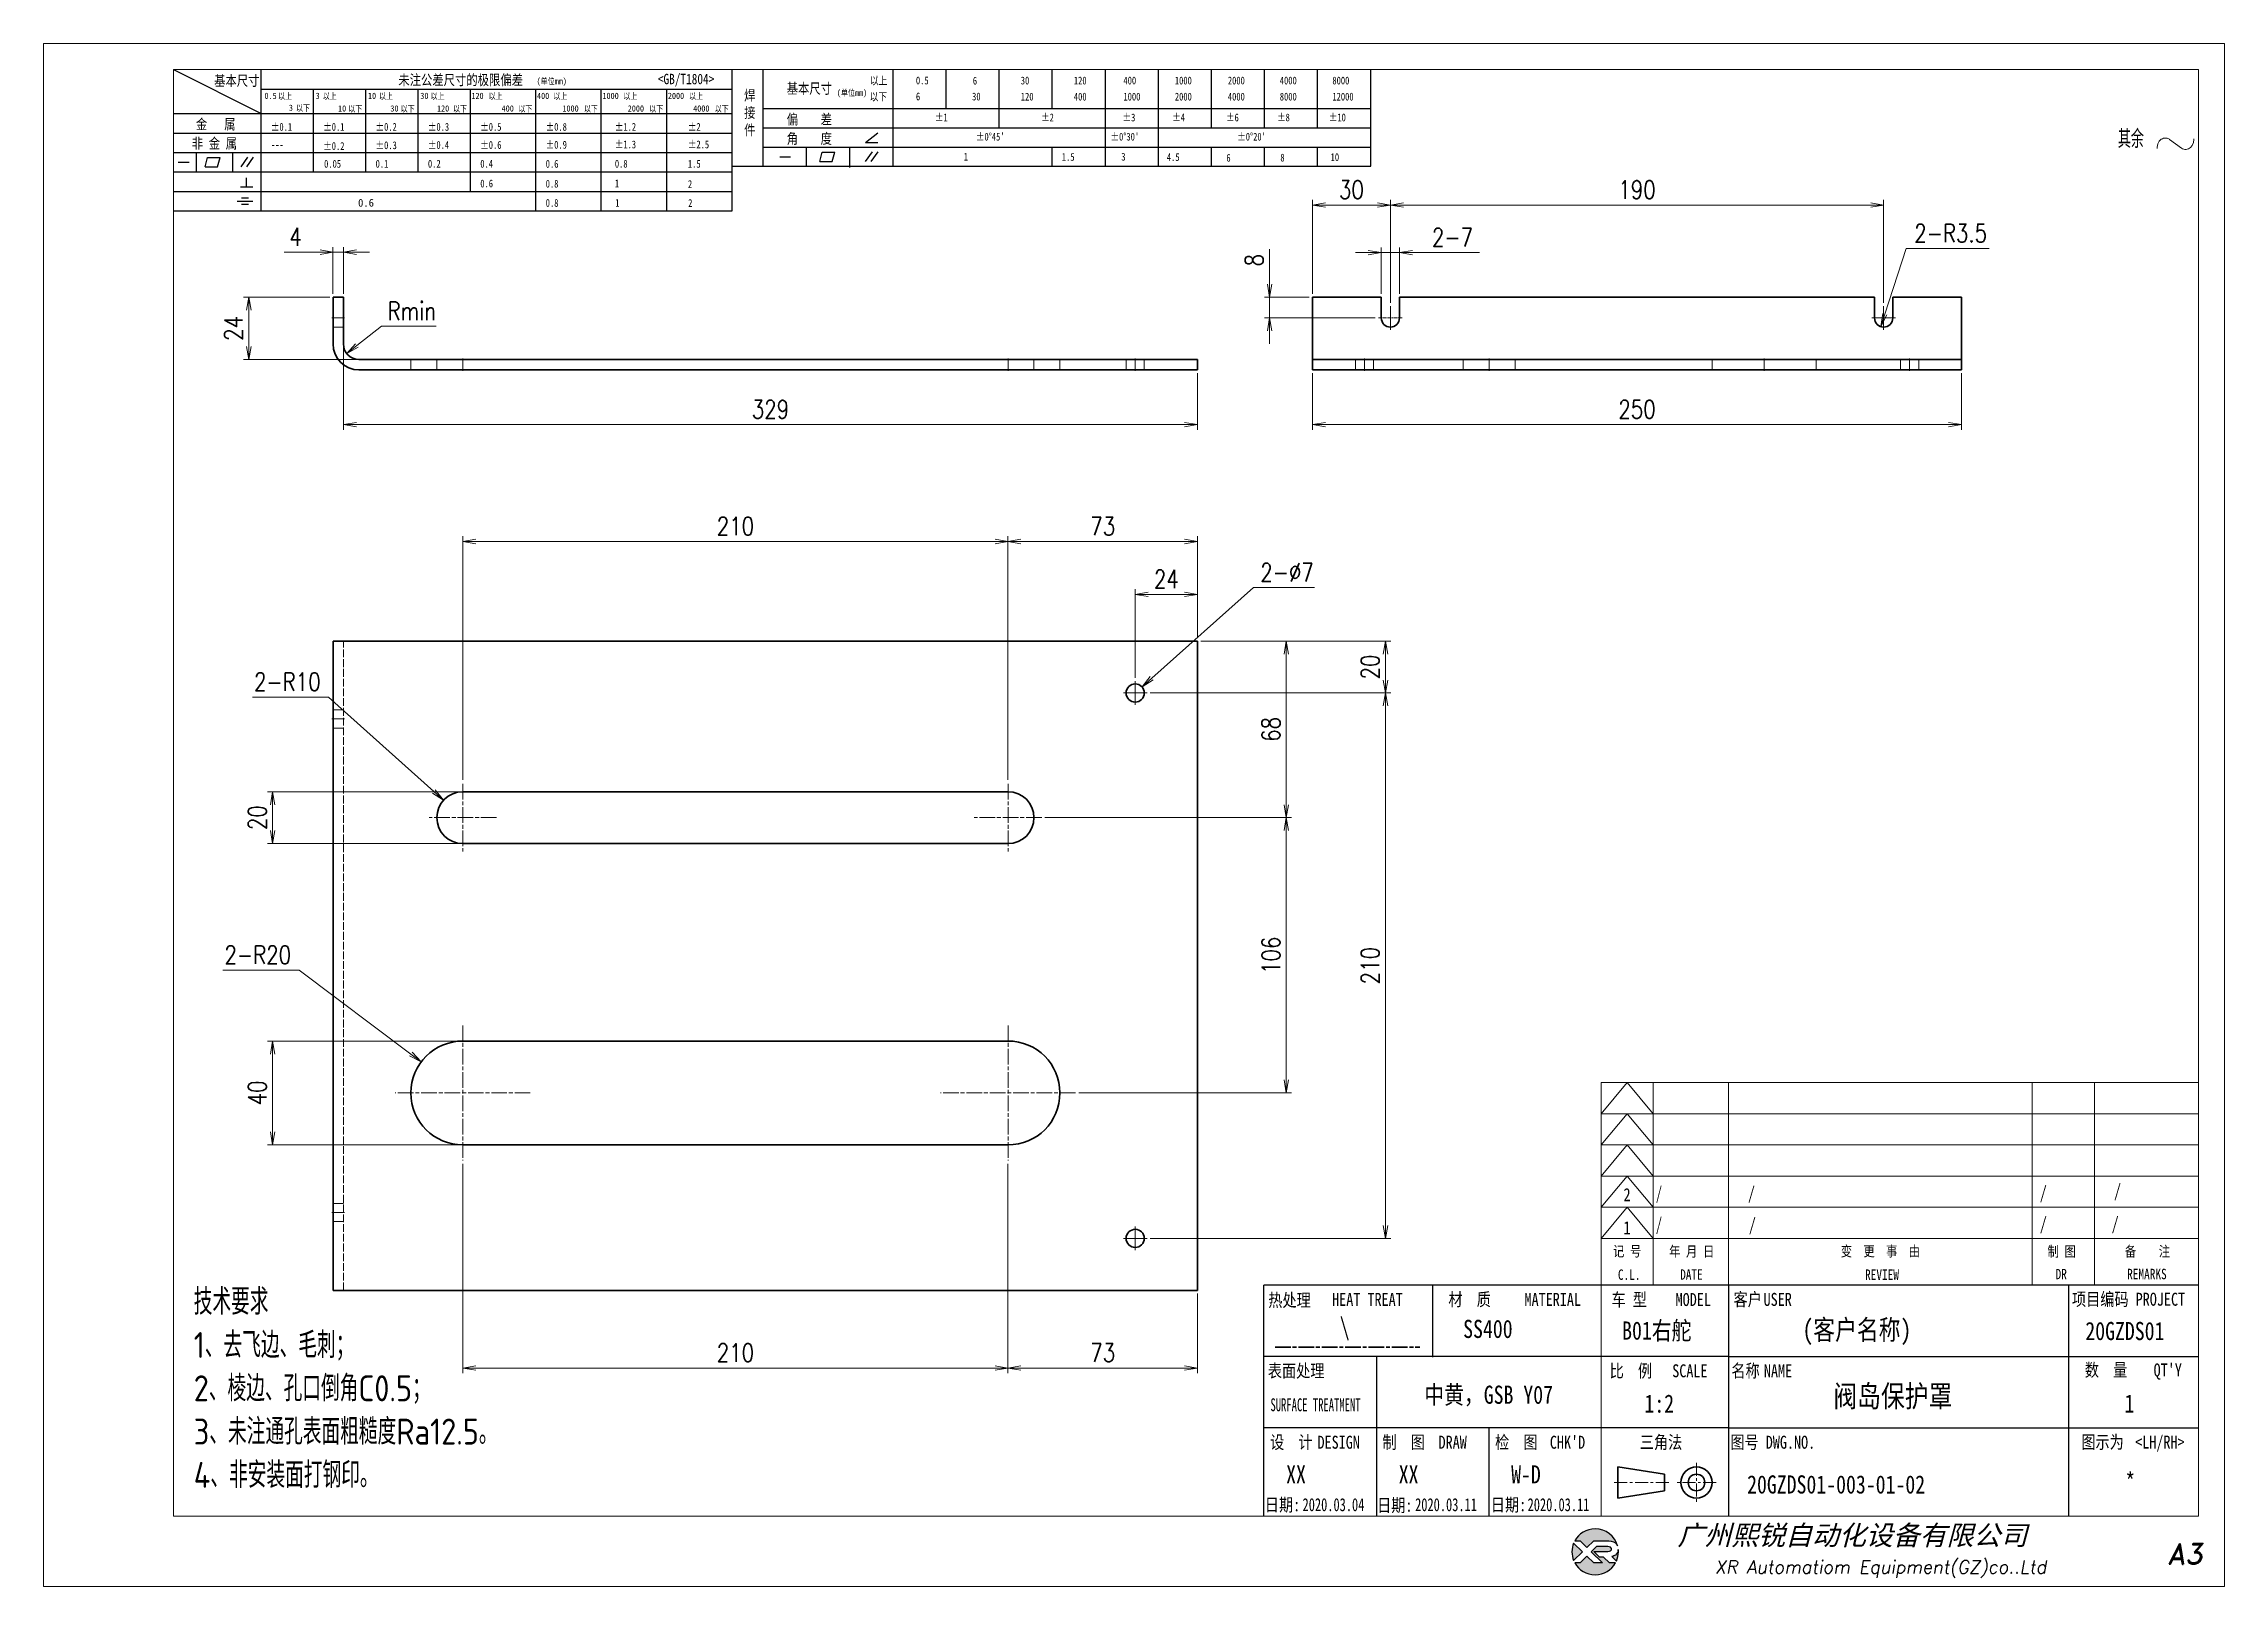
# Model space of a CAD drawing. Header units: inches. Extents: x 269 to 10986, y 1043 to 4337.
# Drawn here: x 269 to 1109, y 3497 to 4091 of the extents above; entities that cross this region are included whole.
import ezdxf
from ezdxf.enums import TextEntityAlignment as Align

# ---------------------------------------------------------------- set-up
doc = ezdxf.new("R2010")
doc.units = ezdxf.units.IN
doc.header["$MEASUREMENT"] = 0
for name, pattern in [('AM_ISO02W050x2', [3.75, 3, -0.75]), ('AM_ISO08W050x2', [9, 6, -0.75, 1.5, -0.75]), ('CENTER', [2, 1.25, -0.25, 0.25, -0.25]), ('DOT2', [0.125, 0, -0.125])]:
    doc.linetypes.add(name, pattern=pattern)
for name, color, linetype in [('DIM', 3, 'Continuous'), ('layer 1', 7, 'Continuous'), ('图\\M+19E79\\M+195B6\\M+18E9A', 7, 'Continuous'), ('图号', 7, 'Continuous'), ('图名', 7, 'Continuous'), ('数量', 7, 'Continuous'), ('材质', 7, 'Continuous'), ('表面处理', 7, 'Continuous'), ('车型', 7, 'Continuous')]:
    doc.layers.add(name, color=color, linetype=linetype)
for name, color, linetype, lineweight in [('中心线', 2, 'AM_ISO08W050x2', 18), ('图框', 7, 'Continuous', 18), ('标注线', 3, 'Continuous', 18), ('热处理', 7, 'Continuous', 20), ('粗实线', 7, 'Continuous', 35), ('粗点划线', 6, 'AM_ISO08W050x2', 35), ('虚线', 1, 'AM_ISO02W050x2', 18)]:
    doc.layers.add(name, color=color, linetype=linetype, lineweight=lineweight)
doc.layers.add('打印', color=7, linetype='Continuous', lineweight=15, plot=False)
doc.layers.add('打印-禁用', color=7, linetype='Continuous', lineweight=15, plot=False)
doc.styles.add('DIM', font='romans.shx', dxfattribs={"width": 0.8, "bigfont": 'bigfont.shx'})
doc.styles.add('STYLE1', font='')
doc.styles.add('国标', font='simfang.ttf', dxfattribs={"width": 0.8})
doc.styles.add('机械长仿宋', font='gbenor.shx', dxfattribs={"height": 1, "bigfont": 'gbcbig.shx'})
doc.styles.add('标题\\M+18E9A', font='romand.shx', dxfattribs={"oblique": 10, "bigfont": 'bigfont.shx'})
doc.styles.get('STYLE1').set_extended_font_data('SimSun')
doc.dimstyles.new('XR 1-2$0', dxfattribs={"dimscale": 2, "dimtxt": 3.5, "dimasz": 2.5, "dimexe": 1, "dimexo": 0.625, "dimgap": 1.2, "dimtad": 1, "dimdsep": 46, "dimtxsty": 'DIM', "dimblk": 'OPEN', "dimcen": 0, "dimclrd": 8, "dimclre": 8, "dimclrt": 2, "dimazin": 2, "dimtfac": 0.5, "dimtmove": 0, "dimatfit": 3, "dimldrblk": 'OPEN', "dimfxl": 0, "dimtolj": 2, "dimlwd": 13, "dimlwe": 13, "dimarcsym": 0})
doc.dimstyles.new('XR 1-2$3', dxfattribs={"dimscale": 2, "dimtxt": 3.5, "dimasz": 2.5, "dimexe": 1, "dimexo": 0.625, "dimgap": 1.2, "dimtad": 1, "dimtoh": 1, "dimdsep": 46, "dimtxsty": 'DIM', "dimblk": 'OPEN', "dimcen": 0, "dimclrd": 8, "dimclre": 8, "dimclrt": 2, "dimazin": 2, "dimtfac": 0.5, "dimtofl": 0, "dimtmove": 0, "dimatfit": 3, "dimldrblk": 'OPEN', "dimfxl": 0, "dimtolj": 2, "dimlwd": 18, "dimlwe": 18, "dimarcsym": 0})
doc.dimstyles.new('XR 1-2$4', dxfattribs={"dimscale": 2, "dimtxt": 3.5, "dimasz": 2.5, "dimexe": 1, "dimexo": 0.625, "dimgap": 1.2, "dimtad": 1, "dimtoh": 1, "dimdsep": 46, "dimtxsty": 'DIM', "dimblk": 'OPEN', "dimcen": 0, "dimclrd": 8, "dimclre": 8, "dimclrt": 2, "dimazin": 2, "dimtfac": 0.5, "dimtofl": 0, "dimtmove": 0, "dimatfit": 3, "dimldrblk": 'OPEN', "dimfxl": 0, "dimtolj": 2, "dimlwd": 18, "dimlwe": 18, "dimarcsym": 0})

msp = doc.modelspace()

# ---------------------------------------------------------------- texts
at = {"layer": '图\\M+19E79\\M+195B6\\M+18E9A', "color": 3, "style": '国标'}
for s, height, width, p in [('2', 5, 0.8, (877.58, 3645.666)), ('/', 5, 0.705904, (890.044, 3646.298)), ('/', 5, 0.8, (925.515, 3646.298)), ('/', 5, 0.8, (1037.925, 3646.495)), ('/', 5, 0.8, (1066.515, 3647.237)), ('1', 5, 0.8, (877.558, 3632.946)), ('/', 5, 0.705904, (890.044, 3634.298)), ('/', 5, 0.8, (925.859, 3634.128)), ('/', 5, 0.8, (1037.925, 3634.495)), ('/', 5, 0.8, (1065.588, 3634.517)), ('    (客户名称)', 7.7, 0.8, (929.715, 3592.315)), ('20GZDS01', 7, 0.8, (1055.459, 3592.173)), ('1:2', 7, 0.8, (885.626, 3564.22)), ('XX', 7, 0.8, (747.621, 3536.986)), ('XX', 7, 0.8, (790.981, 3536.986)), ('W-D', 7, 0.8, (834.301, 3536.986)), ('2020.03.04', 5, 0.7, (753.951, 3526.314)), ('2020.03.11', 5, 0.7, (797.311, 3526.314)), ('2020.03.11', 5, 0.7, (840.631, 3526.314))]:
    msp.add_text(s, height=height, dxfattribs=dict(at, width=width)).set_placement(p)
at = {"layer": '图\\M+19E79\\M+195B6\\M+18E9A', "color": 3, "style": '国标', "width": 0.8}
msp.add_text('*', height=7, dxfattribs=at).set_placement((1072.768, 3534.186), align=Align.CENTER)
at = {"layer": '图号', "color": 3, "style": '国标', "width": 0.8}
msp.add_text('20GZDS01-003-01-02', height=7, dxfattribs=at).set_placement((925.184, 3533.1))
at = {"layer": '图名', "color": 3, "style": '国标', "width": 0.8}
msp.add_text('阀岛保护罩', height=8.4, dxfattribs=at).set_placement((981.329, 3566.381), align=Align.CENTER)
at = {"layer": '数量', "color": 3, "style": '国标', "width": 0.8}
msp.add_text('1', height=7, dxfattribs=at).set_placement((1072.461, 3564.25), align=Align.CENTER)
at = {"layer": '材质', "color": 3, "style": '国标', "width": 0.8}
msp.add_text('SS400', height=7, dxfattribs=at).set_placement((825.341, 3592.993), align=Align.CENTER)
at = {"layer": '标注线', "color": 2, "insert": (326.851, 3535.215), "char_height": 10, "width": 229.64922, "attachment_point": 7, "style": '机械长仿宋'}
msp.add_mtext('\\A2;技术要求\\P1、去飞边、毛刺；\\P2、棱边、孔口倒角C0.5；\\P3、未注通孔表面粗糙度Ra12.5。\\P4、非安装面打钢印。', dxfattribs=at)
at = {"layer": '热处理', "color": 3, "style": '国标', "width": 0.8}
msp.add_text('\\', height=7, dxfattribs=at).set_placement((770.184, 3593.746), align=Align.CENTER)
at = {"layer": '表面处理', "color": 3, "style": '国标', "width": 0.8}
msp.add_text('中黄，GSB Y07', height=7, dxfattribs=at).set_placement((825.625, 3567.64), align=Align.CENTER)
at = {"layer": '车型', "color": 3, "style": '国标', "width": 0.8}
msp.add_text(' B01右舵', height=7, dxfattribs=at).set_placement((873.235, 3592.346))

# ---------------------------------------------------------------- blocks, each defined once
blk = doc.blocks.new('XR')
at = {"true_color": 0xfc8000}
h = blk.add_hatch(color=30, dxfattribs=at)
h.set_gradient(color1=(252, 128, 0), rotation=240, one_color=1, tint=1, name='INVCURVED')
edge = h.paths.add_edge_path()
edge.add_spline(control_points=[(-434.18, -5928.47), (-433.9, -5928.74), (-433.63, -5929.01), (-433.63, -5929.01), (-433.63, -5929.01), (-433.63, -5929.01), (-433.36, -5928.74), (-433.09, -5928.47)], knot_values=[0.5625, 0.5625, 0.5625, 0.5625, 0.625, 0.625, 0.625, 0.625, 0.6875, 0.6875, 0.6875, 0.6875], degree=3, periodic=0)
edge.add_spline(control_points=[(-433.09, -5928.47), (-432.82, -5928.2), (-432.54, -5927.93), (-432.54, -5927.93), (-432.54, -5927.93), (-432.54, -5927.93), (-432.04, -5927.93), (-431.53, -5927.93)], knot_values=[0.4375, 0.4375, 0.4375, 0.4375, 0.5, 0.5, 0.5, 0.5, 0.5625, 0.5625, 0.5625, 0.5625], degree=3, periodic=0)
edge.add_spline(control_points=[(-431.53, -5927.93), (-431.03, -5927.93), (-430.52, -5927.93), (-430.52, -5927.93), (-430.52, -5927.93), (-430, -5927.93), (-429.43, -5927.96), (-429.01, -5928.33)], knot_values=[0.25, 0.25, 0.25, 0.25, 0.3125, 0.3125, 0.3125, 0.3125, 0.4375, 0.4375, 0.4375, 0.4375], degree=3, periodic=0)
edge.add_spline(control_points=[(-429.01, -5928.33), (-428.88, -5928.44), (-428.78, -5928.59), (-428.71, -5928.75)], knot_values=[0.125, 0.125, 0.125, 0.125, 0.25, 0.25, 0.25, 0.25], degree=3, periodic=0)
edge.add_spline(control_points=[(-428.71, -5928.75), (-429.13, -5927.18), (-430.58, -5926.02), (-432.31, -5926.02)], knot_values=[0, 0, 0, 0, 0.125, 0.125, 0.125, 0.125], degree=3, periodic=0)
edge.add_spline(control_points=[(-432.31, -5926.02), (-433.72, -5926.02), (-434.94, -5926.79), (-435.58, -5927.93)], knot_values=[0.875, 0.875, 0.875, 0.875, 1, 1, 1, 1], degree=3, periodic=0)
edge.add_spline(control_points=[(-435.58, -5927.93), (-435.58, -5927.93), (-434.72, -5927.93), (-434.72, -5927.93), (-434.72, -5927.93), (-434.72, -5927.93), (-434.45, -5928.2), (-434.18, -5928.47)], knot_values=[0.6875, 0.6875, 0.6875, 0.6875, 0.8125, 0.8125, 0.8125, 0.8125, 0.875, 0.875, 0.875, 0.875], degree=3, periodic=0)
edge = h.paths.add_edge_path()
edge.add_spline(control_points=[(-434.79, -5929.26), (-435.04, -5929.02), (-435.34, -5928.72), (-435.54, -5928.53)], knot_values=[0.562504, 0.562504, 0.562504, 0.562504, 0.656252, 0.656252, 0.656252, 0.656252], degree=3, periodic=0)
edge.add_spline(control_points=[(-435.54, -5928.53), (-435.67, -5928.4), (-435.76, -5928.31), (-435.76, -5928.31), (-435.76, -5928.31), (-435.94, -5928.74), (-436.03, -5929.21), (-436.03, -5929.71)], knot_values=[0.25, 0.25, 0.25, 0.25, 0.312504, 0.312504, 0.312504, 0.312504, 0.562504, 0.562504, 0.562504, 0.562504], degree=3, periodic=0)
edge.add_spline(control_points=[(-436.03, -5929.71), (-436.03, -5930.2), (-435.94, -5930.67), (-435.76, -5931.1), (-435.76, -5931.1), (-435.4, -5930.75), (-435.05, -5930.4)], knot_values=[0.874998, 0.874998, 0.874998, 0.874998, 1.124998, 1.124998, 1.124998, 1.25, 1.25, 1.25, 1.25], degree=3, periodic=0)
edge.add_spline(control_points=[(-435.05, -5930.4), (-434.7, -5930.05), (-434.34, -5929.71), (-434.34, -5929.71), (-434.34, -5929.71), (-434.34, -5929.71), (-434.34, -5929.71), (-434.34, -5929.71)], knot_values=[0.749878, 0.749878, 0.749878, 0.749878, 0.874875, 0.874875, 0.874875, 0.874875, 0.874998, 0.874998, 0.874998, 0.874998], degree=3, periodic=0)
edge.add_spline(control_points=[(-434.34, -5929.71), (-434.34, -5929.71), (-434.34, -5929.71), (-434.34, -5929.71)], knot_values=[0.749634, 0.749634, 0.749634, 0.749634, 0.749817, 0.749817, 0.749817, 0.749817], degree=3, periodic=0)
edge.add_spline(control_points=[(-434.35, -5929.7), (-434.35, -5929.7), (-434.35, -5929.7), (-434.35, -5929.7)], knot_values=[0.738281, 0.738281, 0.738281, 0.738281, 0.742188, 0.742188, 0.742188, 0.742188], degree=3, periodic=0)
edge.add_spline(control_points=[(-434.35, -5929.7), (-434.36, -5929.69), (-434.37, -5929.68), (-434.38, -5929.67)], knot_values=[0.726563, 0.726563, 0.726563, 0.726563, 0.738281, 0.738281, 0.738281, 0.738281], degree=3, periodic=0)
edge.add_spline(control_points=[(-434.38, -5929.67), (-434.38, -5929.66), (-434.39, -5929.65), (-434.4, -5929.65)], knot_values=[0.718751, 0.718751, 0.718751, 0.718751, 0.726563, 0.726563, 0.726563, 0.726563], degree=3, periodic=0)
edge.add_spline(control_points=[(-434.4, -5929.65), (-434.42, -5929.63), (-434.45, -5929.6), (-434.47, -5929.58)], knot_values=[0.703126, 0.703126, 0.703126, 0.703126, 0.718751, 0.718751, 0.718751, 0.718751], degree=3, periodic=0)
edge.add_spline(control_points=[(-434.47, -5929.58), (-434.5, -5929.55), (-434.53, -5929.52), (-434.56, -5929.49)], knot_values=[0.687501, 0.687501, 0.687501, 0.687501, 0.703126, 0.703126, 0.703126, 0.703126], degree=3, periodic=0)
edge.add_spline(control_points=[(-434.56, -5929.49), (-434.63, -5929.42), (-434.71, -5929.35), (-434.79, -5929.26)], knot_values=[0.656252, 0.656252, 0.656252, 0.656252, 0.687501, 0.687501, 0.687501, 0.687501], degree=3, periodic=0)
at = {"true_color": 0x0348ff}
h = blk.add_hatch(color=160, dxfattribs=at)
h.set_gradient(color1=(3, 72, 255), color2=(0, 41, 153), one_color=1, tint=0.3, name='HEMISPHERICAL')
edge = h.paths.add_edge_path()
edge.add_spline(control_points=[(-432.54, -5929.67), (-432.26, -5929.95), (-431.94, -5930.23), (-431.66, -5930.51), (-431.66, -5930.51), (-431.66, -5930.51), (-431.66, -5930.51), (-431.66, -5930.51)], knot_values=[0.736842, 0.736842, 0.736842, 0.736842, 0.789474, 0.789474, 0.789474, 0.789474, 0.802633, 0.802633, 0.802633, 0.802633], degree=3, periodic=0)
edge.add_spline(control_points=[(-431.66, -5930.51), (-431.65, -5930.51), (-431.65, -5930.52), (-431.65, -5930.52)], knot_values=[0.802633, 0.802633, 0.802633, 0.802633, 0.815791, 0.815791, 0.815791, 0.815791], degree=3, periodic=0)
edge.add_spline(control_points=[(-431.65, -5930.52), (-431.64, -5930.53), (-431.64, -5930.53), (-431.64, -5930.53)], knot_values=[0.815791, 0.815791, 0.815791, 0.815791, 0.82237, 0.82237, 0.82237, 0.82237], degree=3, periodic=0)
edge.add_spline(control_points=[(-431.64, -5930.53), (-431.64, -5930.53), (-431.64, -5930.53), (-431.63, -5930.54)], knot_values=[0.82237, 0.82237, 0.82237, 0.82237, 0.828949, 0.828949, 0.828949, 0.828949], degree=3, periodic=0)
edge.add_spline(control_points=[(-431.63, -5930.54), (-431.63, -5930.54), (-431.63, -5930.54), (-431.63, -5930.54), (-431.63, -5930.54), (-431.63, -5930.54), (-431.59, -5930.54), (-431.52, -5930.54)], knot_values=[0.841901, 0.841901, 0.841901, 0.841901, 0.842105, 0.842105, 0.842105, 0.842105, 0.855264, 0.855264, 0.855264, 0.855264], degree=3, periodic=0)
edge.add_spline(control_points=[(-431.52, -5930.54), (-431.46, -5930.54), (-431.38, -5930.54), (-431.3, -5930.54)], knot_values=[0.855264, 0.855264, 0.855264, 0.855264, 0.868422, 0.868422, 0.868422, 0.868422], degree=3, periodic=0)
edge.add_spline(control_points=[(-431.3, -5930.54), (-431.26, -5930.54), (-431.22, -5930.54), (-431.18, -5930.54)], knot_values=[0.868422, 0.868422, 0.868422, 0.868422, 0.875, 0.875, 0.875, 0.875], degree=3, periodic=0)
edge.add_spline(control_points=[(-431.18, -5930.54), (-431.14, -5930.54), (-431.1, -5930.54), (-431.07, -5930.54)], knot_values=[0.875, 0.875, 0.875, 0.875, 0.881579, 0.881579, 0.881579, 0.881579], degree=3, periodic=0)
edge.add_spline(control_points=[(-431.07, -5930.54), (-431.05, -5930.54), (-431.04, -5930.54), (-431.03, -5930.54)], knot_values=[0.881579, 0.881579, 0.881579, 0.881579, 0.884869, 0.884869, 0.884869, 0.884869], degree=3, periodic=0)
edge.add_spline(control_points=[(-431.03, -5930.54), (-431.02, -5930.54), (-431, -5930.54), (-431, -5930.54)], knot_values=[0.884869, 0.884869, 0.884869, 0.884869, 0.888158, 0.888158, 0.888158, 0.888158], degree=3, periodic=0)
edge.add_spline(control_points=[(-431, -5930.54), (-430.99, -5930.54), (-430.99, -5930.54), (-430.98, -5930.54)], knot_values=[0.888158, 0.888158, 0.888158, 0.888158, 0.889803, 0.889803, 0.889803, 0.889803], degree=3, periodic=0)
edge.add_spline(control_points=[(-430.98, -5930.54), (-430.98, -5930.54), (-430.98, -5930.54), (-430.97, -5930.54)], knot_values=[0.889803, 0.889803, 0.889803, 0.889803, 0.891447, 0.891447, 0.891447, 0.891447], degree=3, periodic=0)
edge.add_spline(control_points=[(-430.97, -5930.54), (-430.97, -5930.54), (-430.97, -5930.54), (-430.97, -5930.54)], knot_values=[0.891447, 0.891447, 0.891447, 0.891447, 0.89227, 0.89227, 0.89227, 0.89227], degree=3, periodic=0)
edge.add_spline(control_points=[(-430.97, -5930.54), (-430.97, -5930.54), (-430.97, -5930.54), (-430.97, -5930.54)], knot_values=[0.89227, 0.89227, 0.89227, 0.89227, 0.893092, 0.893092, 0.893092, 0.893092], degree=3, periodic=0)
edge.add_spline(control_points=[(-430.97, -5930.54), (-430.97, -5930.54), (-430.97, -5930.54), (-430.97, -5930.54)], knot_values=[0.893092, 0.893092, 0.893092, 0.893092, 0.893503, 0.893503, 0.893503, 0.893503], degree=3, periodic=0)
edge.add_spline(control_points=[(-430.97, -5930.54), (-430.97, -5930.54), (-430.97, -5930.54), (-430.97, -5930.54)], knot_values=[0.893503, 0.893503, 0.893503, 0.893503, 0.893914, 0.893914, 0.893914, 0.893914], degree=3, periodic=0)
edge.add_spline(control_points=[(-430.97, -5930.54), (-430.97, -5930.54), (-430.97, -5930.54), (-430.97, -5930.54)], knot_values=[0.893914, 0.893914, 0.893914, 0.893914, 0.89412, 0.89412, 0.89412, 0.89412], degree=3, periodic=0)
edge.add_spline(control_points=[(-430.97, -5930.54), (-430.97, -5930.54), (-430.97, -5930.54), (-430.97, -5930.54)], knot_values=[0.89412, 0.89412, 0.89412, 0.89412, 0.894326, 0.894326, 0.894326, 0.894326], degree=3, periodic=0)
edge.add_spline(control_points=[(-430.97, -5930.54), (-430.97, -5930.54), (-430.97, -5930.54), (-430.97, -5930.54)], knot_values=[0.894428, 0.894428, 0.894428, 0.894428, 0.894531, 0.894531, 0.894531, 0.894531], degree=3, periodic=0)
edge.add_spline(control_points=[(-430.97, -5930.54), (-430.97, -5930.54), (-430.97, -5930.54), (-430.97, -5930.54)], knot_values=[0.894531, 0.894531, 0.894531, 0.894531, 0.894583, 0.894583, 0.894583, 0.894583], degree=3, periodic=0)
edge.add_spline(control_points=[(-430.97, -5930.54), (-430.97, -5930.54), (-430.97, -5930.54), (-430.97, -5930.54), (-430.97, -5930.54), (-430.97, -5930.54), (-430.73, -5930.78), (-430.49, -5931.01)], knot_values=[0.894685, 0.894685, 0.894685, 0.894685, 0.894737, 0.894737, 0.894737, 0.894737, 0.921052, 0.921052, 0.921052, 0.921052], degree=3, periodic=0)
edge.add_spline(control_points=[(-430.49, -5931.01), (-430.26, -5931.24), (-430.02, -5931.48), (-430.02, -5931.48)], knot_values=[0.921052, 0.921052, 0.921052, 0.921052, 0.947368, 0.947368, 0.947368, 0.947368], degree=3, periodic=0)
edge.add_spline(control_points=[(-430.02, -5931.48), (-430.02, -5931.48), (-430.02, -5931.48), (-430.02, -5931.48)], knot_values=[0.947522, 0.947522, 0.947522, 0.947522, 0.947573, 0.947573, 0.947573, 0.947573], degree=3, periodic=0)
edge.add_spline(control_points=[(-430.02, -5931.48), (-430.02, -5931.48), (-430.02, -5931.48), (-430.02, -5931.48)], knot_values=[0.947573, 0.947573, 0.947573, 0.947573, 0.947676, 0.947676, 0.947676, 0.947676], degree=3, periodic=0)
edge.add_spline(control_points=[(-430.02, -5931.48), (-430.02, -5931.48), (-430.02, -5931.48), (-430.02, -5931.48)], knot_values=[0.947676, 0.947676, 0.947676, 0.947676, 0.947779, 0.947779, 0.947779, 0.947779], degree=3, periodic=0)
edge.add_spline(control_points=[(-430.02, -5931.48), (-430.02, -5931.48), (-430.02, -5931.48), (-430.02, -5931.48)], knot_values=[0.947779, 0.947779, 0.947779, 0.947779, 0.947984, 0.947984, 0.947984, 0.947984], degree=3, periodic=0)
edge.add_spline(control_points=[(-430.02, -5931.48), (-430.02, -5931.48), (-430.02, -5931.48), (-430.02, -5931.48)], knot_values=[0.947984, 0.947984, 0.947984, 0.947984, 0.94819, 0.94819, 0.94819, 0.94819], degree=3, periodic=0)
edge.add_spline(control_points=[(-430.02, -5931.48), (-430.02, -5931.48), (-430.02, -5931.48), (-430.02, -5931.48)], knot_values=[0.94819, 0.94819, 0.94819, 0.94819, 0.948601, 0.948601, 0.948601, 0.948601], degree=3, periodic=0)
edge.add_spline(control_points=[(-430.02, -5931.48), (-430.02, -5931.48), (-430.02, -5931.48), (-430.02, -5931.48)], knot_values=[0.948601, 0.948601, 0.948601, 0.948601, 0.949012, 0.949012, 0.949012, 0.949012], degree=3, periodic=0)
edge.add_spline(control_points=[(-430.02, -5931.48), (-430.02, -5931.48), (-430.01, -5931.48), (-430.01, -5931.48)], knot_values=[0.949012, 0.949012, 0.949012, 0.949012, 0.949834, 0.949834, 0.949834, 0.949834], degree=3, periodic=0)
edge.add_spline(control_points=[(-430.01, -5931.48), (-430.01, -5931.48), (-430.01, -5931.48), (-430.01, -5931.48)], knot_values=[0.949834, 0.949834, 0.949834, 0.949834, 0.950657, 0.950657, 0.950657, 0.950657], degree=3, periodic=0)
edge.add_spline(control_points=[(-430.01, -5931.48), (-430.01, -5931.48), (-430, -5931.48), (-430, -5931.48)], knot_values=[0.950657, 0.950657, 0.950657, 0.950657, 0.952301, 0.952301, 0.952301, 0.952301], degree=3, periodic=0)
edge.add_spline(control_points=[(-430, -5931.48), (-429.99, -5931.48), (-429.98, -5931.48), (-429.98, -5931.48)], knot_values=[0.952301, 0.952301, 0.952301, 0.952301, 0.953946, 0.953946, 0.953946, 0.953946], degree=3, periodic=0)
edge.add_spline(control_points=[(-429.98, -5931.48), (-429.96, -5931.48), (-429.95, -5931.48), (-429.93, -5931.48)], knot_values=[0.953946, 0.953946, 0.953946, 0.953946, 0.957236, 0.957236, 0.957236, 0.957236], degree=3, periodic=0)
edge.add_spline(control_points=[(-429.93, -5931.48), (-429.91, -5931.48), (-429.89, -5931.48), (-429.87, -5931.48)], knot_values=[0.957236, 0.957236, 0.957236, 0.957236, 0.960525, 0.960525, 0.960525, 0.960525], degree=3, periodic=0)
edge.add_spline(control_points=[(-429.87, -5931.48), (-429.82, -5931.48), (-429.77, -5931.48), (-429.71, -5931.48)], knot_values=[0.960525, 0.960525, 0.960525, 0.960525, 0.967104, 0.967104, 0.967104, 0.967104], degree=3, periodic=0)
edge.add_spline(control_points=[(-429.71, -5931.48), (-429.65, -5931.48), (-429.59, -5931.48), (-429.53, -5931.48)], knot_values=[0.967104, 0.967104, 0.967104, 0.967104, 0.973683, 0.973683, 0.973683, 0.973683], degree=3, periodic=0)
edge.add_spline(control_points=[(-429.53, -5931.48), (-429.41, -5931.48), (-429.29, -5931.48), (-429.19, -5931.48)], knot_values=[0.973683, 0.973683, 0.973683, 0.973683, 0.98684, 0.98684, 0.98684, 0.98684], degree=3, periodic=0)
edge.add_spline(control_points=[(-429.19, -5931.48), (-429.1, -5931.48), (-429.04, -5931.48), (-429.04, -5931.48), (-429.67, -5932.62), (-430.9, -5933.39), (-432.31, -5933.39)], knot_values=[0.98684, 0.98684, 0.98684, 0.98684, 1, 1, 1, 1.052632, 1.052632, 1.052632, 1.052632], degree=3, periodic=0)
edge.add_spline(control_points=[(-432.31, -5933.39), (-433.72, -5933.39), (-434.94, -5932.62), (-435.58, -5931.48), (-435.58, -5931.48), (-435.58, -5931.48), (-435.36, -5931.48), (-435.15, -5931.48)], knot_values=[0.052632, 0.052632, 0.052632, 0.052632, 0.105263, 0.105263, 0.105263, 0.105263, 0.131579, 0.131579, 0.131579, 0.131579], degree=3, periodic=0)
edge.add_spline(control_points=[(-435.15, -5931.48), (-434.93, -5931.48), (-434.72, -5931.48), (-434.72, -5931.48), (-434.72, -5931.48), (-434.72, -5931.48), (-434.45, -5931.21), (-434.18, -5930.94)], knot_values=[0.131579, 0.131579, 0.131579, 0.131579, 0.157895, 0.157895, 0.157895, 0.157895, 0.184211, 0.184211, 0.184211, 0.184211], degree=3, periodic=0)
edge.add_spline(control_points=[(-434.18, -5930.94), (-433.9, -5930.67), (-433.63, -5930.4), (-433.63, -5930.4), (-433.63, -5930.4), (-433.63, -5930.4), (-433.36, -5930.67), (-433.09, -5930.94)], knot_values=[0.184211, 0.184211, 0.184211, 0.184211, 0.210526, 0.210526, 0.210526, 0.210526, 0.236842, 0.236842, 0.236842, 0.236842], degree=3, periodic=0)
edge.add_spline(control_points=[(-433.09, -5930.94), (-432.82, -5931.21), (-432.54, -5931.48), (-432.54, -5931.48), (-432.54, -5931.48), (-432.54, -5931.48), (-432.19, -5931.48), (-431.83, -5931.48)], knot_values=[0.236842, 0.236842, 0.236842, 0.236842, 0.263158, 0.263158, 0.263158, 0.263158, 0.289474, 0.289474, 0.289474, 0.289474], degree=3, periodic=0)
edge.add_spline(control_points=[(-431.83, -5931.48), (-431.48, -5931.48), (-431.12, -5931.48), (-431.12, -5931.48), (-431.12, -5931.48), (-431.12, -5931.48), (-431.57, -5931.03), (-432.02, -5930.59)], knot_values=[0.289474, 0.289474, 0.289474, 0.289474, 0.315789, 0.315789, 0.315789, 0.315789, 0.342105, 0.342105, 0.342105, 0.342105], degree=3, periodic=0)
edge.add_spline(control_points=[(-432.02, -5930.59), (-432.47, -5930.15), (-432.92, -5929.71), (-432.92, -5929.71), (-432.92, -5929.71), (-432.92, -5929.71), (-432.71, -5929.5), (-432.5, -5929.29)], knot_values=[0.342105, 0.342105, 0.342105, 0.342105, 0.368421, 0.368421, 0.368421, 0.368421, 0.394737, 0.394737, 0.394737, 0.394737], degree=3, periodic=0)
edge.add_spline(control_points=[(-432.5, -5929.29), (-432.3, -5929.09), (-432.09, -5928.88), (-432.09, -5928.88)], knot_values=[0.394737, 0.394737, 0.394737, 0.394737, 0.421053, 0.421053, 0.421053, 0.421053], degree=3, periodic=0)
edge.add_spline(control_points=[(-432.09, -5928.88), (-432.09, -5928.88), (-432.06, -5928.86), (-432.06, -5928.86)], knot_values=[0.421053, 0.421053, 0.421053, 0.421053, 0.473684, 0.473684, 0.473684, 0.473684], degree=3, periodic=0)
edge.add_spline(control_points=[(-432.06, -5928.86), (-432.06, -5928.86), (-432.06, -5928.86), (-432.06, -5928.86), (-432.06, -5928.86), (-432.06, -5928.86), (-430.4, -5928.86), (-430.26, -5928.86)], knot_values=[0.473684, 0.473684, 0.473684, 0.473684, 0.473684, 0.473684, 0.473684, 0.473684, 0.526316, 0.526316, 0.526316, 0.526316], degree=3, periodic=0)
edge.add_spline(control_points=[(-430.26, -5928.86), (-429.54, -5928.86), (-429.62, -5929.4), (-429.83, -5929.55)], knot_values=[0.526316, 0.526316, 0.526316, 0.526316, 0.578947, 0.578947, 0.578947, 0.578947], degree=3, periodic=0)
edge.add_spline(control_points=[(-429.83, -5929.55), (-429.94, -5929.62), (-430.08, -5929.65), (-430.26, -5929.65), (-430.26, -5929.65), (-430.26, -5929.65), (-430.48, -5929.65), (-430.71, -5929.66)], knot_values=[0.578947, 0.578947, 0.578947, 0.578947, 0.631579, 0.631579, 0.631579, 0.631579, 0.657895, 0.657895, 0.657895, 0.657895], degree=3, periodic=0)
edge.add_spline(control_points=[(-430.71, -5929.66), (-430.93, -5929.66), (-431.15, -5929.67), (-431.15, -5929.67), (-431.15, -5929.67), (-431.15, -5929.67), (-432.54, -5929.67), (-432.54, -5929.67)], knot_values=[0.657895, 0.657895, 0.657895, 0.657895, 0.684211, 0.684211, 0.684211, 0.684211, 0.736842, 0.736842, 0.736842, 0.736842], degree=3, periodic=0)
edge = h.paths.add_edge_path()
edge.add_spline(control_points=[(-428.6, -5929.32), (-428.61, -5929.67), (-428.76, -5930), (-429.06, -5930.22)], knot_values=[0.8, 0.8, 0.8, 0.8, 1, 1, 1, 1], degree=3, periodic=0)
edge.add_spline(control_points=[(-429.06, -5930.22), (-429.22, -5930.34), (-429.41, -5930.43), (-429.61, -5930.48)], knot_values=[0.6, 0.6, 0.6, 0.6, 0.8, 0.8, 0.8, 0.8], degree=3, periodic=0)
edge.add_spline(control_points=[(-429.61, -5930.48), (-429.61, -5930.48), (-428.9, -5931.19), (-428.9, -5931.19), (-428.9, -5931.19), (-428.69, -5930.73), (-428.58, -5930.23), (-428.58, -5929.71)], knot_values=[0.2, 0.2, 0.2, 0.2, 0.4, 0.4, 0.4, 0.4, 0.6, 0.6, 0.6, 0.6], degree=3, periodic=0)
edge.add_spline(control_points=[(-428.58, -5929.71), (-428.58, -5929.58), (-428.59, -5929.45), (-428.6, -5929.32)], knot_values=[0, 0, 0, 0, 0.2, 0.2, 0.2, 0.2], degree=3, periodic=0)
at = {"layer": 'layer 1', "color": 30}
for points, knots in [([(-435.76, -5931.1), (-435.94, -5930.67), (-436.03, -5930.2), (-436.03, -5929.71), (-436.03, -5929.71), (-436.03, -5929.21), (-435.94, -5928.74), (-435.76, -5928.31), (-435.76, -5928.31), (-435.76, -5928.31), (-434.34, -5929.71), (-434.34, -5929.71), (-434.34, -5929.71), (-434.34, -5929.71), (-435.76, -5931.1), (-435.76, -5931.1)], [0, 0, 0, 0, 0.25, 0.25, 0.25, 0.25, 0.5, 0.5, 0.5, 0.5, 0.75, 0.75, 0.75, 0.75, 1, 1, 1, 1]), ([(-432.31, -5926.02), (-430.58, -5926.02), (-429.13, -5927.18), (-428.71, -5928.75), (-428.71, -5928.75), (-428.78, -5928.59), (-428.88, -5928.44), (-429.01, -5928.33), (-429.01, -5928.33), (-429.43, -5927.96), (-430, -5927.93), (-430.52, -5927.93), (-430.52, -5927.93), (-430.52, -5927.93), (-432.54, -5927.93), (-432.54, -5927.93), (-432.54, -5927.93), (-432.54, -5927.93), (-433.63, -5929.01), (-433.63, -5929.01), (-433.63, -5929.01), (-433.63, -5929.01), (-434.72, -5927.93), (-434.72, -5927.93), (-434.72, -5927.93), (-434.72, -5927.93), (-435.58, -5927.93), (-435.58, -5927.93), (-435.58, -5927.93), (-434.94, -5926.79), (-433.72, -5926.02), (-432.31, -5926.02)], [0, 0, 0, 0, 0.125, 0.125, 0.125, 0.125, 0.25, 0.25, 0.25, 0.25, 0.375, 0.375, 0.375, 0.375, 0.5, 0.5, 0.5, 0.5, 0.625, 0.625, 0.625, 0.625, 0.75, 0.75, 0.75, 0.75, 0.875, 0.875, 0.875, 0.875, 1, 1, 1, 1])]:
    blk.add_open_spline(points, degree=3, knots=knots, dxfattribs=at)
at = {"layer": 'layer 1', "color": 154}
for points, knots in [([(-429.04, -5931.48), (-429.67, -5932.62), (-430.9, -5933.39), (-432.31, -5933.39), (-432.31, -5933.39), (-433.72, -5933.39), (-434.94, -5932.62), (-435.58, -5931.48), (-435.58, -5931.48), (-435.58, -5931.48), (-434.72, -5931.48), (-434.72, -5931.48), (-434.72, -5931.48), (-434.72, -5931.48), (-433.63, -5930.4), (-433.63, -5930.4), (-433.63, -5930.4), (-433.63, -5930.4), (-432.54, -5931.48), (-432.54, -5931.48), (-432.54, -5931.48), (-432.54, -5931.48), (-431.12, -5931.48), (-431.12, -5931.48), (-431.12, -5931.48), (-431.12, -5931.48), (-432.92, -5929.71), (-432.92, -5929.71), (-432.92, -5929.71), (-432.92, -5929.71), (-432.09, -5928.88), (-432.09, -5928.88), (-432.09, -5928.88), (-432.09, -5928.88), (-432.06, -5928.86), (-432.06, -5928.86), (-432.06, -5928.86), (-432.06, -5928.86), (-430.4, -5928.86), (-430.26, -5928.86), (-430.26, -5928.86), (-429.54, -5928.86), (-429.62, -5929.4), (-429.83, -5929.55), (-429.83, -5929.55), (-429.94, -5929.62), (-430.08, -5929.65), (-430.26, -5929.65), (-430.26, -5929.65), (-430.26, -5929.65), (-431.15, -5929.67), (-431.15, -5929.67), (-431.15, -5929.67), (-431.15, -5929.67), (-432.54, -5929.67), (-432.54, -5929.67), (-432.54, -5929.67), (-432.26, -5929.95), (-431.94, -5930.23), (-431.66, -5930.51), (-431.66, -5930.51), (-431.66, -5930.51), (-431.63, -5930.54), (-431.63, -5930.54), (-431.63, -5930.54), (-431.63, -5930.54), (-430.97, -5930.54), (-430.97, -5930.54), (-430.97, -5930.54), (-430.97, -5930.54), (-430.02, -5931.48), (-430.02, -5931.48), (-430.02, -5931.48), (-430.02, -5931.48), (-429.04, -5931.48), (-429.04, -5931.48)], [0, 0, 0, 0, 0.052632, 0.052632, 0.052632, 0.052632, 0.105263, 0.105263, 0.105263, 0.105263, 0.157895, 0.157895, 0.157895, 0.157895, 0.210526, 0.210526, 0.210526, 0.210526, 0.263158, 0.263158, 0.263158, 0.263158, 0.315789, 0.315789, 0.315789, 0.315789, 0.368421, 0.368421, 0.368421, 0.368421, 0.421053, 0.421053, 0.421053, 0.421053, 0.473684, 0.473684, 0.473684, 0.473684, 0.526316, 0.526316, 0.526316, 0.526316, 0.578947, 0.578947, 0.578947, 0.578947, 0.631579, 0.631579, 0.631579, 0.631579, 0.684211, 0.684211, 0.684211, 0.684211, 0.736842, 0.736842, 0.736842, 0.736842, 0.789474, 0.789474, 0.789474, 0.789474, 0.842105, 0.842105, 0.842105, 0.842105, 0.894737, 0.894737, 0.894737, 0.894737, 0.947368, 0.947368, 0.947368, 0.947368, 1, 1, 1, 1]), ([(-428.6, -5929.32), (-428.59, -5929.45), (-428.58, -5929.58), (-428.58, -5929.71), (-428.58, -5929.71), (-428.58, -5930.23), (-428.69, -5930.73), (-428.9, -5931.19), (-428.9, -5931.19), (-428.9, -5931.19), (-429.61, -5930.48), (-429.61, -5930.48), (-429.61, -5930.48), (-429.41, -5930.43), (-429.22, -5930.34), (-429.06, -5930.22), (-429.06, -5930.22), (-428.76, -5930), (-428.61, -5929.67), (-428.6, -5929.32)], [0, 0, 0, 0, 0.2, 0.2, 0.2, 0.2, 0.4, 0.4, 0.4, 0.4, 0.6, 0.6, 0.6, 0.6, 0.8, 0.8, 0.8, 0.8, 1, 1, 1, 1])]:
    blk.add_open_spline(points, degree=3, knots=knots, dxfattribs=at)
blk = doc.blocks.new('GZDEH零件A3图框V01版')
at = {"layer": '中心线', "color": 1, "linetype": 'CENTER', "lineweight": 5, "ltscale": 2}
for p, q in [((3175.82, -1822.66), (3175.82, -1830.26)), ((3170.49, -1826.46), (3159.89, -1826.46)), ((3179.62, -1826.46), (3172.02, -1826.46))]:
    blk.add_line(p, q, dxfattribs=at)
at = {"layer": '图\\M+19E79\\M+195B6\\M+18E9A', "color": 9}
for p, q in [((2882.49, -1554.46), (2899.37, -1562.92)), ((2899.37, -1581.67), (2899.37, -1554.46)), ((2990.09, -1581.67), (2990.09, -1554.46)), ((2996.09, -1573.08), (2996.09, -1554.46)), ((3021.09, -1561.98), (3021.09, -1554.46)), ((3031.31, -1561.98), (3031.31, -1554.46)), ((3041.53, -1561.98), (3041.53, -1554.46)), ((3051.75, -1561.98), (3051.75, -1554.46)), ((3061.98, -1561.98), (3061.98, -1554.46)), ((3072.2, -1561.98), (3072.2, -1554.46)), ((3082.42, -1561.98), (3082.42, -1554.46)), ((3092.64, -1561.98), (3092.64, -1554.46)), ((3102.86, -1561.98), (3102.86, -1554.46)), ((3113.09, -1573.08), (3113.09, -1554.46)), ((2899.37, -1558.24), (2990.09, -1558.24)), ((2909.45, -1574.17), (2909.45, -1558.24)), ((2919.53, -1574.17), (2919.53, -1558.24)), ((2929.61, -1574.17), (2929.61, -1558.24)), ((2939.69, -1577.92), (2939.69, -1558.24)), ((2952.29, -1581.67), (2952.29, -1558.24)), ((2964.89, -1581.67), (2964.89, -1558.24)), ((2977.49, -1581.67), (2977.49, -1558.24)), ((2996.09, -1561.98), (3113.09, -1561.98)), ((3021.09, -1573.08), (3021.09, -1561.98)), ((3041.53, -1565.68), (3041.53, -1561.98)), ((3061.98, -1573.08), (3061.98, -1561.98)), ((3072.2, -1573.08), (3072.2, -1561.98)), ((3082.42, -1565.68), (3082.42, -1561.98)), ((3092.64, -1565.68), (3092.64, -1561.98)), ((3102.86, -1565.68), (3102.86, -1561.98)), ((2882.49, -1562.92), (2990.09, -1562.92)), ((2996.09, -1565.68), (3113.09, -1565.68)), ((2882.49, -1566.67), (2990.09, -1566.67)), ((2882.49, -1570.42), (2990.09, -1570.42)), ((2886.92, -1574.12), (2886.92, -1570.42)), ((2893.91, -1574.12), (2893.91, -1570.42)), ((2996.09, -1569.38), (3113.09, -1569.38)), ((3004.42, -1573.08), (3004.42, -1569.38)), ((3006.97, -1572.12), (3007.45, -1570.33)), ((3007.45, -1570.33), (3009.86, -1570.33)), ((3009.39, -1572.12), (3009.86, -1570.33)), ((3012.75, -1573.08), (3012.75, -1569.38)), ((3015.75, -1568.51), (3018.15, -1566.66)), ((3015.75, -1568.51), (3018.15, -1568.51)), ((3015.81, -1572.12), (3017.15, -1570.26)), ((3016.89, -1572.12), (3018.23, -1570.26)), ((3051.75, -1573.08), (3051.75, -1569.38)), ((3082.42, -1573.08), (3082.42, -1569.48)), ((3092.64, -1573.08), (3092.64, -1569.38)), ((3102.86, -1573.08), (3102.86, -1569.38)), ((2882.49, -1574.17), (2990.09, -1574.17)), ((2883.43, -1572.27), (2885.49, -1572.27)), ((2888.59, -1573.16), (2889.07, -1571.37)), ((2888.59, -1573.16), (2891, -1573.16)), ((2889.07, -1571.37), (2891.48, -1571.37)), ((2891, -1573.16), (2891.48, -1571.37)), ((2895.52, -1573.16), (2896.85, -1571.3)), ((2896.6, -1573.16), (2897.94, -1571.3)), ((2990.09, -1573.08), (3113.09, -1573.08)), ((2999.26, -1571.23), (3001.32, -1571.23)), ((3006.97, -1572.12), (3009.39, -1572.12)), ((3012.75, -1573.33), (3012.75, -1573.08)), ((2882.49, -1577.92), (2990.09, -1577.92)), ((2895.42, -1577.05), (2897.81, -1577.05)), ((2895.57, -1579.17), (2896.92, -1579.17)), ((2896.58, -1577.05), (2896.58, -1575.28)), ((2882.49, -1581.67), (2990.09, -1581.67)), ((2894.79, -1579.77), (2897.77, -1579.77)), ((2895.57, -1580.37), (2896.93, -1580.37)), ((3272.49, -1788.46), (3092.49, -1788.46)), ((3124.99, -1788.46), (3124.99, -1802.35)), ((3181.99, -1788.46), (3181.99, -1832.96)), ((3247.49, -1788.46), (3247.49, -1832.96)), ((3181.99, -1802.21), (3092.49, -1802.21)), ((3114.17, -1802.21), (3114.17, -1815.96)), ((3181.99, -1802.21), (3272.49, -1802.21)), ((3181.99, -1815.96), (3092.49, -1815.96)), ((3114.17, -1815.96), (3114.17, -1832.96)), ((3114.17, -1815.96), (3114.17, -1832.96)), ((3135.83, -1815.96), (3135.83, -1832.96)), ((3135.83, -1815.96), (3135.83, -1832.96)), ((3181.99, -1815.96), (3272.49, -1815.96))]:
    blk.add_line(p, q, dxfattribs=at)
at = {"layer": '图\\M+19E79\\M+195B6\\M+18E9A', "color": 7}
blk.add_line((3272.49, -1788.46), (3092.49, -1788.46), dxfattribs=at)
at = {"layer": '图\\M+19E79\\M+195B6\\M+18E9A', "color": 9, "linetype": 'Continuous'}
blk.add_line((3092.49, -1832.96), (3092.49, -1788.46), dxfattribs=at)
at = {"layer": '图框', "linetype": 'Continuous'}
for p, q in [((2882.49, -1554.46), (2882.49, -1832.96)), ((3272.49, -1554.46), (2882.49, -1554.46)), ((3272.49, -1832.96), (3272.49, -1554.46)), ((3157.49, -1749.46), (3272.49, -1749.46)), ((3157.49, -1832.96), (3157.49, -1749.46)), ((2882.49, -1832.96), (3272.49, -1832.96))]:
    blk.add_line(p, q, dxfattribs=at)
at = {"layer": '图框', "color": 9}
for p, q in [((3157.49, -1755.46), (3162.49, -1749.46)), ((3162.49, -1749.46), (3167.49, -1755.46)), ((3167.49, -1788.46), (3167.49, -1749.46)), ((3240.49, -1788.46), (3240.49, -1749.46)), ((3252.49, -1749.46), (3252.49, -1788.46)), ((3157.49, -1755.46), (3272.49, -1755.46)), ((3157.49, -1761.46), (3162.49, -1755.46)), ((3162.49, -1755.46), (3167.49, -1761.46)), ((3157.49, -1761.46), (3272.49, -1761.46)), ((3157.49, -1767.46), (3162.49, -1761.46)), ((3162.49, -1761.46), (3167.49, -1767.46)), ((3157.49, -1767.46), (3272.49, -1767.46)), ((3157.49, -1773.46), (3162.49, -1767.46)), ((3162.49, -1767.46), (3167.49, -1773.46)), ((3157.49, -1773.46), (3272.49, -1773.46)), ((3157.49, -1779.46), (3162.49, -1773.46)), ((3162.49, -1773.46), (3167.49, -1779.46)), ((3157.49, -1779.46), (3272.49, -1779.46))]:
    blk.add_line(p, q, dxfattribs=at)
at = {"layer": '图框', "color": 9, "linetype": 'Continuous'}
blk.add_line((3181.99, -1749.46), (3181.99, -1832.96), dxfattribs=at)
at = {"layer": '图框', "color": 2, "linetype": 'ByBlock', "lineweight": 35}
for p, q in [((3169.69, -1824.86), (3160.69, -1823.46)), ((3160.69, -1829.46), (3160.69, -1823.46)), ((3169.69, -1824.86), (3169.69, -1828.06)), ((3169.69, -1828.06), (3160.69, -1829.46))]:
    blk.add_line(p, q, dxfattribs=at)
for radius in [3, 1.6]:
    blk.add_circle((3175.82, -1826.46), radius, dxfattribs=at)
at = {"layer": '打印-禁用', "linetype": 'Continuous'}
for p, q in [((2857.49, -1549.46), (2857.49, -1846.46)), ((3277.49, -1549.46), (2857.49, -1549.46)), ((3277.49, -1846.46), (3277.49, -1549.46)), ((2857.49, -1846.46), (3277.49, -1846.46))]:
    blk.add_line(p, q, dxfattribs=at)
at = {"layer": 'DIM', "xscale": 1.199999999999818, "yscale": 1.199999999999818, "zscale": 1.199999999999818}
blk.add_blockref('XR', (3675.07, 5275.84), dxfattribs=at)
at = {"layer": '图\\M+19E79\\M+195B6\\M+18E9A', "color": 9, "style": '国标'}
for s, height, width, p in [('基本尺寸', 2, 0.8, (2890.33, -1557.58)), ('未注公差尺寸的极限偏差', 2, 0.8, (2925.81, -1557.44)), ('<GB/T1804>', 2, 0.8, (2975.78, -1557.27)), ('基本尺寸', 2, 0.8, (3000.6, -1559.1)), ('以上', 1.5, 0.8, (3016.64, -1557.33)), ('0.5', 1.5, 0.8, (3025.49, -1557.3)), ('6', 1.5, 0.8, (3036.45, -1557.34)), ('30', 1.5, 0.8, (3045.69, -1557.31)), ('120', 1.5, 0.8, (3055.91, -1557.31)), ('400', 1.5, 0.8, (3065.46, -1557.31)), ('1000', 1.5, 0.8, (3075.36, -1557.31)), ('2000', 1.5, 0.8, (3085.57, -1557.31)), ('4000', 1.5, 0.8, (3095.57, -1557.31)), ('8000', 1.5, 0.8, (3105.7, -1557.31)), ('30', 1.2, 0.8, (2930.04, -1560.11)), ('以下', 1.5, 0.8, (3016.58, -1560.43)), ('6', 1.5, 0.8, (3025.49, -1560.38)), ('30', 1.5, 0.8, (3036.31, -1560.39)), ('120', 1.5, 0.8, (3045.69, -1560.41)), ('400', 1.5, 0.8, (3055.91, -1560.41)), ('1000', 1.5, 0.8, (3065.46, -1560.41)), ('2000', 1.5, 0.8, (3075.36, -1560.41)), ('4000', 1.5, 0.8, (3085.57, -1560.41)), ('8000', 1.5, 0.8, (3095.57, -1560.41)), ('12000', 1.5, 0.8, (3105.7, -1560.41)), ('金   属', 2, 0.8, (2886.82, -1565.98)), ('±0.1', 1.5, 0.8, (2901.27, -1566.23)), ('±0.1', 1.5, 0.8, (2911.35, -1566.23)), ('±0.2', 1.5, 0.8, (2921.43, -1566.23)), ('±0.3', 1.5, 0.8, (2931.51, -1566.23)), ('±0.5', 1.5, 0.8, (2941.59, -1566.23)), ('±0.8', 1.5, 0.8, (2954.19, -1566.23)), ('±1.2', 1.5, 0.8, (2967.51, -1566.23)), ('±2', 1.5, 0.8, (2981.58, -1566.23)), ('偏    差', 2, 0.8, (3000.6, -1565.04)), ('角    度', 2, 0.8, (3000.6, -1568.74)), ('±1', 1.5, 0.8, (3029.16, -1564.42)), ("±0%%D45'", 1.5, 0.8, (3037.06, -1568.12)), ('±2', 1.5, 0.8, (3049.61, -1564.42)), ("±0%%D30'", 1.5, 0.8, (3062.98, -1568.12)), ('±3', 1.5, 0.8, (3065.3, -1564.42)), ('±4', 1.5, 0.8, (3074.85, -1564.42)), ('±6', 1.5, 0.8, (3085.22, -1564.42)), ("±0%%D20'", 1.5, 0.8, (3087.38, -1568.12)), ('±8', 1.5, 0.8, (3095.06, -1564.42)), ('±10', 1.5, 0.8, (3105.02, -1564.42)), ('非 金 属', 2, 0.8, (2886.02, -1569.65)), ('---', 1.5, 0.8, (2901.27, -1569.65)), ('±0.2', 1.5, 0.8, (2911.35, -1569.92)), ('±0.3', 1.5, 0.8, (2921.43, -1569.77)), ('±0.4', 1.5, 0.8, (2931.51, -1569.71)), ('±0.6', 1.5, 0.8, (2941.59, -1569.71)), ('±0.9', 1.5, 0.8, (2954.19, -1569.68)), ('±1.3', 1.5, 0.8, (2967.51, -1569.62)), ('±2.5', 1.5, 0.8, (2981.58, -1569.61)), ('1', 1.5, 0.8, (3034.69, -1571.98)), ('1.5', 1.5, 0.8, (3053.59, -1572.01)), ('3', 1.5, 0.8, (3065.05, -1571.98)), ('4.5', 1.5, 0.8, (3073.82, -1572.05)), ('6', 1.5, 0.8, (3085.28, -1572.19)), ('8', 1.5, 0.8, (3095.68, -1572.15)), ('10', 1.5, 0.8, (3105.36, -1572.06)), ('0.1', 1.5, 0.8, (2921.43, -1573.34)), ('0.2', 1.5, 0.8, (2931.51, -1573.33)), ('0.4', 1.5, 0.8, (2941.59, -1573.33)), ('0.6', 1.5, 0.8, (2954.19, -1573.35)), ('0.8', 1.5, 0.8, (2967.51, -1573.33)), ('1.5', 1.5, 0.8, (2981.58, -1573.34)), ('0.6', 1.5, 0.8, (2941.59, -1577.14)), ('0.8', 1.5, 0.8, (2954.19, -1577.17)), ('1', 1.5, 0.8, (2967.51, -1577.12)), ('2', 1.5, 0.8, (2981.58, -1577.26)), ('0.8', 1.5, 0.8, (2954.19, -1580.87)), ('1', 1.5, 0.8, (2967.59, -1580.86)), ('2', 1.5, 0.8, (2981.62, -1580.89)), ('热处理', 2.5, 0.8, (3093.35, -1792.61)), ('材  质', 2.5, 0.8, (3128.04, -1792.46)), ('项目编码 PROJECT', 2.5, 0.8, (3248.13, -1792.43)), ('表面处理', 2.5, 0.8, (3093.27, -1806.21)), ('比  例\u3000', 2.5, 0.8, (3159.1, -1806.21)), ('SCALE', 2.5, 0.8, (3171.15, -1806.21)), ('名称\u3000', 2.5, 0.8, (3182.54, -1806.21)), ('NAME', 2.5, 0.8, (3188.8, -1806.21)), ('数  量', 2.5, 0.8, (3250.61, -1806.05)), ("QT'Y ", 2.5, 0.8, (3263.86, -1806.05)), ('SURFACE TREATMENT', 2.5, 0.6, (3093.77, -1812.75)), (' DESIGN', 2.5, 0.8, (3101.47, -1819.96)), (' DRAW', 2.5, 0.8, (3124.78, -1819.96)), ("CHK'D", 2.5, 0.8, (3147.58, -1819.96)), ('三角法', 2.5, 0.8, (3164.9, -1819.96)), ('图号', 2.5, 0.8, (3182.36, -1819.96)), ('DWG.NO.', 2.5, 0.8, (3189.16, -1819.96)), ('图示为', 2.5, 0.8, (3249.94, -1819.93)), ('<LH/RH>', 2.5, 0.8, (3260.31, -1819.93))]:
    blk.add_text(s, height=height, dxfattribs=dict(at, width=width)).set_placement(p)
at = {"layer": '图\\M+19E79\\M+195B6\\M+18E9A', "color": 9, "lineweight": 15, "style": '国标', "width": 0.8}
for s, p in [('(单位mm)', (2952.44, -1557.27)), ('(单位mm)', (3010.27, -1559.51)), ('0.5', (2900.03, -1560.11)), ('以上', (2902.64, -1560.16)), ('3', (2904.73, -1562.41)), ('以下', (2906.1, -1562.46)), ('3', (2909.88, -1560.11)), ('以上', (2911.25, -1560.16)), ('10', (2914.19, -1562.54)), ('以下', (2916.18, -1562.59)), ('10', (2919.96, -1560.11)), ('以上', (2922.09, -1560.16)), ('30', (2924.27, -1562.54)), ('以下', (2926.26, -1562.59)), ('以上', (2932.02, -1560.16)), ('120', (2933.26, -1562.54)), ('以下', (2936.34, -1562.59)), ('120', (2939.88, -1560.11)), ('以上', (2943.21, -1560.16)), ('400', (2945.7, -1562.54)), ('以下', (2948.94, -1562.59)), ('400', (2952.52, -1560.11)), ('以上', (2955.68, -1560.16)), ('1000', (2957.41, -1562.54)), ('以下', (2961.54, -1562.59)), ('1000', (2965.12, -1560.11)), ('以上', (2969.16, -1560.16)), ('2000', (2969.99, -1562.54)), ('以下', (2974.14, -1562.59)), ('2000', (2977.72, -1560.11)), ('以上', (2981.8, -1560.16)), ('4000', (2982.59, -1562.54)), ('以下', (2986.74, -1562.59))]:
    blk.add_text(s, height=1.2, dxfattribs=at).set_placement(p)
at = {"layer": '图\\M+19E79\\M+195B6\\M+18E9A', "color": 9, "lineweight": 13, "style": '国标'}
blk.add_text('0.6', height=1.5, dxfattribs=at).set_placement((2918.05, -1580.85))
at = {"layer": '图\\M+19E79\\M+195B6\\M+18E9A', "color": 9, "style": '国标', "width": 0.8}
for s, p in [('HEAT TREAT', (3112.45, -1792.46)), ('MATERIAL', (3148.14, -1792.46)), ('客户', (3185.68, -1792.46)), ('USER', (3191.46, -1792.46)), ('设  计', (3097.79, -1819.96)), ('制  图', (3119.43, -1819.96)), ('检  图', (3141.11, -1819.96)), ('日期:', (3096.09, -1832)), ('日期:', (3117.71, -1832.1)), ('日期:', (3139.62, -1832))]:
    blk.add_text(s, height=2.5, dxfattribs=at).set_placement(p, align=Align.CENTER)
for s, p in [('车 型', (3162.87, -1791.2)), ('MODEL', (3175.2, -1791.24))]:
    blk.add_text(s, height=2.5, dxfattribs=at).set_placement(p, align=Align.MIDDLE)
at = {"layer": '图\\M+19E79\\M+195B6\\M+18E9A', "color": 7, "lineweight": -3, "style": 'STYLE1', "oblique": 15}
blk.add_text('广州熙锐自动化设备有限公司 ', height=3.8, dxfattribs=at).set_placement((3172.16, -1838.51))
at = {"layer": '图\\M+19E79\\M+195B6\\M+18E9A', "color": 7, "style": '标题\\M+18E9A', "oblique": 10}
for s, height, p in [('A3', 4, (3269.91, -1840.2)), ('XR Automatiom Equipment(GZ)co..Ltd', 2.5, (3211.26, -1842.9))]:
    blk.add_text(s, height=height, dxfattribs=at).set_placement(p, align=Align.MIDDLE)
at = {"layer": '图\\M+19E79\\M+195B6\\M+18E9A', "color": 9, "style": '国标'}
for s, insert, char_height, width, attachment_point in [('焊\\P接\\P件', (2992.39, -1558.41), 2, 3.1877, 1), ('0.05', (2911.51, -1573.37), 1.5, 5.1982, 7)]:
    blk.add_mtext(s, dxfattribs=dict(at, insert=insert, char_height=char_height, width=width, attachment_point=attachment_point))
at = {"layer": '图框', "color": 9, "style": '国标', "width": 0.8}
for s, p in [('记 号', (3162.47, -1782.94)), ('年 月 日', (3174.9, -1782.98)), ('变  更  事  由', (3211.24, -1782.93)), ('C.L.', (3162.86, -1787.45)), ('DATE', (3174.85, -1787.42)), ('REVIEW', (3211.55, -1787.45))]:
    blk.add_text(s, height=2, dxfattribs=at).set_placement(p, align=Align.CENTER)
for s, p in [('制 图', (3246.15, -1781.95)), ('备    注', (3262.68, -1781.92)), ('DR', (3246.06, -1786.34)), ('REMARKS', (3262.57, -1786.32))]:
    blk.add_text(s, height=2, dxfattribs=at).set_placement(p, align=Align.MIDDLE)
blk = doc.blocks.new('DEH A3')
at = {"layer": '图框'}
blk.add_blockref('GZDEH零件A3图框V01版', (-2857.49, 1846.46), dxfattribs=at)
blk = doc.blocks.new('其余不去材料')
at = {"layer": '标注线', "color": 2, "lineweight": 13}
for points in [[(0, 0.17), (0.01, 0.48), (0.07, 0.79), (0.16, 1.09), (0.28, 1.36), (0.44, 1.6), (0.62, 1.8), (0.82, 1.97), (1.04, 2.09), (1.26, 2.17), (1.49, 2.21), (1.72, 2.21), (1.94, 2.17), (2.37, 1.97), (2.41, 1.95)], [(2.41, 1.95), (3.55, 1.11), (4.7, 0.27)], [(4.7, 0.27), (4.91, 0.14), (5.14, 0.05), (5.37, 0), (5.6, 0), (5.82, 0.04), (6.04, 0.11), (6.45, 0.38), (6.79, 0.8), (7.02, 1.34), (7.11, 1.95), (7.11, 2.09)]]:
    blk.add_lwpolyline(points, dxfattribs=at)
at = {"layer": '标注线', "color": 7, "linetype": 'DOT2', "style": '机械长仿宋'}
blk.add_text('其余', height=3.5, dxfattribs=at).set_placement((-7.56, 0.3))
blk = doc.blocks.new('_Open')
at = {"color": 0, "linetype": 'ByBlock', "lineweight": -2}
for p, q in [((-1, 0.17), (0, 0)), ((-1, -0.17), (0, 0)), ((0, 0), (-1, 0))]:
    blk.add_line(p, q, dxfattribs=at)
blk = doc.blocks.new('*D1073')
at = {"layer": 'Defpoints', "color": 0, "transparency": 16777216}
for p in [(380.49, 4011.05), (380.49, 3993.72), (384.49, 3993.72)]:
    blk.add_point(p, dxfattribs=at)
at = {"layer": '标注线', "color": 8, "lineweight": 13, "transparency": 16777216}
for p, q in [((375.49, 4011.05), (361.69, 4011.05)), ((380.49, 3994.97), (380.49, 4013.05)), ((384.49, 4011.05), (380.49, 4011.05)), ((384.49, 3994.97), (384.49, 4013.05)), ((389.49, 4011.05), (394.49, 4011.05))]:
    blk.add_line(p, q, dxfattribs=at)
at = {"layer": '标注线', "color": 8, "lineweight": 13, "transparency": 16777216, "xscale": 5, "yscale": 5, "zscale": 5}
blk.add_blockref('_Open', (380.49, 4011.05), dxfattribs=at)
at = {"layer": '标注线', "color": 8, "lineweight": 13, "transparency": 16777216, "xscale": 5, "yscale": 5, "zscale": 5, "rotation": 180}
blk.add_blockref('_Open', (384.49, 4011.05), dxfattribs=at)
at = {"layer": '标注线', "color": 2, "transparency": 16777216, "insert": (366.09, 4016.95), "char_height": 7, "attachment_point": 5, "style": 'DIM'}
blk.add_mtext('\\A2;4', dxfattribs=at)
blk = doc.blocks.new('*D1074')
at = {"layer": 'Defpoints', "color": 0, "transparency": 16777216}
for p in [(380.49, 3993.72), (348.07, 3969.72), (390.49, 3969.72)]:
    blk.add_point(p, dxfattribs=at)
at = {"layer": '标注线', "color": 8, "lineweight": 13, "transparency": 16777216}
for p, q in [((379.24, 3993.72), (346.07, 3993.72)), ((348.07, 3988.72), (348.07, 3974.72)), ((389.24, 3969.72), (346.07, 3969.72))]:
    blk.add_line(p, q, dxfattribs=at)
at = {"layer": '标注线', "color": 8, "lineweight": 13, "transparency": 16777216, "xscale": 5, "yscale": 5, "zscale": 5}
for p, rotation in [((348.07, 3993.72), 90), ((348.07, 3969.72), 270)]:
    blk.add_blockref('_Open', p, dxfattribs=dict(at, rotation=rotation))
at = {"layer": '标注线', "color": 2, "transparency": 16777216, "insert": (342.17, 3981.72), "char_height": 7, "attachment_point": 5, "rotation": 90, "style": 'DIM'}
blk.add_mtext('\\A2;24', dxfattribs=at)
blk = doc.blocks.new('*D1075')
at = {"layer": 'Defpoints', "color": 0, "transparency": 16777216}
for p in [(384.49, 3975.72), (713.49, 3965.72), (713.49, 3944.68)]:
    blk.add_point(p, dxfattribs=at)
at = {"layer": '标注线', "color": 8, "lineweight": 13, "transparency": 16777216}
for p, q in [((384.49, 3974.47), (384.49, 3942.68)), ((713.49, 3964.47), (713.49, 3942.68)), ((389.49, 3944.68), (708.49, 3944.68))]:
    blk.add_line(p, q, dxfattribs=at)
at = {"layer": '标注线', "color": 8, "lineweight": 13, "transparency": 16777216, "xscale": 5, "yscale": 5, "zscale": 5, "rotation": 180}
blk.add_blockref('_Open', (384.49, 3944.68), dxfattribs=at)
at = {"layer": '标注线', "color": 8, "lineweight": 13, "transparency": 16777216, "xscale": 5, "yscale": 5, "zscale": 5}
blk.add_blockref('_Open', (713.49, 3944.68), dxfattribs=at)
at = {"layer": '标注线', "color": 2, "transparency": 16777216, "insert": (548.99, 3950.58), "char_height": 7, "attachment_point": 5, "style": 'DIM'}
blk.add_mtext('\\A2;329', dxfattribs=at)
blk = doc.blocks.new('*D1076')
at = {"layer": 'Defpoints', "color": 0, "transparency": 16777216}
for p in [(390.49, 3975.72), (385.78, 3972)]:
    blk.add_point(p, dxfattribs=at)
at = {"layer": '标注线', "color": 8, "lineweight": 18, "transparency": 16777216}
for p, q in [((399.13, 3982.54), (389.71, 3975.1)), ((420.19, 3982.54), (399.13, 3982.54))]:
    blk.add_line(p, q, dxfattribs=at)
at = {"layer": '标注线', "color": 8, "lineweight": 18, "transparency": 16777216, "xscale": 5, "yscale": 5, "zscale": 5, "rotation": 218.2937293647683}
blk.add_blockref('_Open', (385.78, 3972), dxfattribs=at)
at = {"layer": '标注线', "color": 2, "transparency": 16777216, "insert": (410.86, 3988.44), "char_height": 7, "attachment_point": 5, "style": 'DIM'}
blk.add_mtext('\\A2;{\\Fromans,bigfont|c134;Rmin}', dxfattribs=at)
blk = doc.blocks.new('*D1077')
at = {"layer": 'Defpoints', "color": 0, "transparency": 16777216}
for p in [(757.78, 3965.72), (1007.78, 3965.72), (1007.78, 3944.68)]:
    blk.add_point(p, dxfattribs=at)
at = {"layer": '标注线', "color": 8, "lineweight": 13, "transparency": 16777216}
for p, q in [((757.78, 3964.47), (757.78, 3942.68)), ((1007.78, 3964.47), (1007.78, 3942.68)), ((762.78, 3944.68), (1002.78, 3944.68))]:
    blk.add_line(p, q, dxfattribs=at)
at = {"layer": '标注线', "color": 8, "lineweight": 13, "transparency": 16777216, "xscale": 5, "yscale": 5, "zscale": 5, "rotation": 180}
blk.add_blockref('_Open', (757.78, 3944.68), dxfattribs=at)
at = {"layer": '标注线', "color": 8, "lineweight": 13, "transparency": 16777216, "xscale": 5, "yscale": 5, "zscale": 5}
blk.add_blockref('_Open', (1007.78, 3944.68), dxfattribs=at)
at = {"layer": '标注线', "color": 2, "transparency": 16777216, "insert": (882.78, 3950.58), "char_height": 7, "attachment_point": 5, "style": 'DIM'}
blk.add_mtext('\\A2;250', dxfattribs=at)
blk = doc.blocks.new('*D1078')
at = {"layer": 'Defpoints', "color": 0, "transparency": 16777216}
for p in [(787.78, 4029.21), (757.78, 3993.72), (787.78, 3990.27)]:
    blk.add_point(p, dxfattribs=at)
at = {"layer": '标注线', "color": 8, "lineweight": 13, "transparency": 16777216}
for p, q in [((757.78, 3994.97), (757.78, 4031.21)), ((762.78, 4029.21), (782.78, 4029.21)), ((787.78, 3991.52), (787.78, 4031.21))]:
    blk.add_line(p, q, dxfattribs=at)
at = {"layer": '标注线', "color": 8, "lineweight": 13, "transparency": 16777216, "xscale": 5, "yscale": 5, "zscale": 5, "rotation": 180}
blk.add_blockref('_Open', (757.78, 4029.21), dxfattribs=at)
at = {"layer": '标注线', "color": 8, "lineweight": 13, "transparency": 16777216, "xscale": 5, "yscale": 5, "zscale": 5}
blk.add_blockref('_Open', (787.78, 4029.21), dxfattribs=at)
at = {"layer": '标注线', "color": 2, "transparency": 16777216, "insert": (772.78, 4035.11), "char_height": 7, "attachment_point": 5, "style": 'DIM'}
blk.add_mtext('\\A2;30', dxfattribs=at)
blk = doc.blocks.new('*D1079')
at = {"layer": 'Defpoints', "color": 0, "transparency": 16777216}
for p in [(977.78, 4029.21), (787.78, 3990.27), (977.78, 3990.27)]:
    blk.add_point(p, dxfattribs=at)
at = {"layer": '标注线', "color": 8, "lineweight": 13, "transparency": 16777216}
for p, q in [((787.78, 3991.52), (787.78, 4031.21)), ((792.78, 4029.21), (972.78, 4029.21)), ((977.78, 3991.52), (977.78, 4031.21))]:
    blk.add_line(p, q, dxfattribs=at)
at = {"layer": '标注线', "color": 8, "lineweight": 13, "transparency": 16777216, "xscale": 5, "yscale": 5, "zscale": 5, "rotation": 180}
blk.add_blockref('_Open', (787.78, 4029.21), dxfattribs=at)
at = {"layer": '标注线', "color": 8, "lineweight": 13, "transparency": 16777216, "xscale": 5, "yscale": 5, "zscale": 5}
blk.add_blockref('_Open', (977.78, 4029.21), dxfattribs=at)
at = {"layer": '标注线', "color": 2, "transparency": 16777216, "insert": (882.78, 4035.11), "char_height": 7, "attachment_point": 5, "style": 'DIM'}
blk.add_mtext('\\A2;190', dxfattribs=at)
blk = doc.blocks.new('*D1080')
at = {"layer": 'Defpoints', "color": 0, "transparency": 16777216}
for p in [(791.28, 4010.9), (784.28, 3993.72), (791.28, 3993.72)]:
    blk.add_point(p, dxfattribs=at)
at = {"layer": '标注线', "color": 8, "lineweight": 13, "transparency": 16777216}
for p, q in [((779.28, 4010.9), (774.28, 4010.9)), ((784.28, 3994.97), (784.28, 4012.9)), ((784.28, 4010.9), (791.28, 4010.9)), ((791.28, 3994.97), (791.28, 4012.9)), ((796.28, 4010.9), (822.08, 4010.9))]:
    blk.add_line(p, q, dxfattribs=at)
at = {"layer": '标注线', "color": 8, "lineweight": 13, "transparency": 16777216, "xscale": 5, "yscale": 5, "zscale": 5}
blk.add_blockref('_Open', (784.28, 4010.9), dxfattribs=at)
at = {"layer": '标注线', "color": 8, "lineweight": 13, "transparency": 16777216, "xscale": 5, "yscale": 5, "zscale": 5, "rotation": 180}
blk.add_blockref('_Open', (791.28, 4010.9), dxfattribs=at)
at = {"layer": '标注线', "color": 2, "transparency": 16777216, "insert": (811.68, 4016.8), "char_height": 7, "attachment_point": 5, "style": 'DIM'}
blk.add_mtext('\\A2;{\\Fromans,bigfont|c134;2-}7', dxfattribs=at)
blk = doc.blocks.new('*D1081')
at = {"layer": 'Defpoints', "color": 0, "transparency": 16777216}
for p in [(741.24, 3993.72), (757.78, 3993.72), (783.23, 3985.72)]:
    blk.add_point(p, dxfattribs=at)
at = {"layer": '标注线', "color": 8, "lineweight": 13, "transparency": 16777216}
for p, q in [((741.24, 3998.72), (741.24, 4012.25)), ((756.53, 3993.72), (739.24, 3993.72)), ((741.24, 3985.72), (741.24, 3993.72)), ((781.98, 3985.72), (739.24, 3985.72)), ((741.24, 3980.72), (741.24, 3975.72))]:
    blk.add_line(p, q, dxfattribs=at)
at = {"layer": '标注线', "color": 8, "lineweight": 13, "transparency": 16777216, "xscale": 5, "yscale": 5, "zscale": 5}
for p, rotation in [((741.24, 3993.72), 270), ((741.24, 3985.72), 90)]:
    blk.add_blockref('_Open', p, dxfattribs=dict(at, rotation=rotation))
at = {"layer": '标注线', "color": 2, "transparency": 16777216, "insert": (735.34, 4007.99), "char_height": 7, "attachment_point": 5, "rotation": 90, "style": 'DIM'}
blk.add_mtext('\\A2;8', dxfattribs=at)
blk = doc.blocks.new('*D1082')
at = {"layer": 'Defpoints', "color": 0, "transparency": 16777216}
for p in [(713.49, 3861.33), (747.69, 3861.33), (653.49, 3793.33)]:
    blk.add_point(p, dxfattribs=at)
at = {"layer": '标注线', "color": 8, "lineweight": 13, "transparency": 16777216}
for p, q in [((714.74, 3861.33), (749.69, 3861.33)), ((747.69, 3798.33), (747.69, 3856.33)), ((654.74, 3793.33), (749.69, 3793.33))]:
    blk.add_line(p, q, dxfattribs=at)
at = {"layer": '标注线', "color": 8, "lineweight": 13, "transparency": 16777216, "xscale": 5, "yscale": 5, "zscale": 5}
for p, rotation in [((747.69, 3861.33), 90), ((747.69, 3793.33), 270)]:
    blk.add_blockref('_Open', p, dxfattribs=dict(at, rotation=rotation))
at = {"layer": '标注线', "color": 2, "transparency": 16777216, "insert": (741.79, 3827.33), "char_height": 7, "attachment_point": 5, "rotation": 90, "style": 'DIM'}
blk.add_mtext('\\A2;68', dxfattribs=at)
blk = doc.blocks.new('*D1083')
at = {"layer": 'Defpoints', "color": 0, "transparency": 16777216}
for p in [(653.49, 3793.33), (666.49, 3687.33), (747.69, 3687.33)]:
    blk.add_point(p, dxfattribs=at)
at = {"layer": '标注线', "color": 8, "lineweight": 13, "transparency": 16777216}
for p, q in [((654.74, 3793.33), (749.69, 3793.33)), ((747.69, 3788.33), (747.69, 3692.33)), ((667.74, 3687.33), (749.69, 3687.33))]:
    blk.add_line(p, q, dxfattribs=at)
at = {"layer": '标注线', "color": 8, "lineweight": 13, "transparency": 16777216, "xscale": 5, "yscale": 5, "zscale": 5}
for p, rotation in [((747.69, 3793.33), 90), ((747.69, 3687.33), 270)]:
    blk.add_blockref('_Open', p, dxfattribs=dict(at, rotation=rotation))
at = {"layer": '标注线', "color": 2, "transparency": 16777216, "insert": (741.79, 3740.33), "char_height": 7, "attachment_point": 5, "rotation": 90, "style": 'DIM'}
blk.add_mtext('\\A2;106', dxfattribs=at)
blk = doc.blocks.new('*D1084')
at = {"layer": 'Defpoints', "color": 0, "transparency": 16777216}
for p in [(713.49, 3861.33), (785.91, 3861.33), (694.04, 3841.33)]:
    blk.add_point(p, dxfattribs=at)
at = {"layer": '标注线', "color": 8, "lineweight": 13, "transparency": 16777216}
for p, q in [((714.74, 3861.33), (787.91, 3861.33)), ((785.91, 3846.33), (785.91, 3856.33)), ((695.29, 3841.33), (787.91, 3841.33))]:
    blk.add_line(p, q, dxfattribs=at)
at = {"layer": '标注线', "color": 8, "lineweight": 13, "transparency": 16777216, "xscale": 5, "yscale": 5, "zscale": 5}
for p, rotation in [((785.91, 3861.33), 90), ((785.91, 3841.33), 270)]:
    blk.add_blockref('_Open', p, dxfattribs=dict(at, rotation=rotation))
at = {"layer": '标注线', "color": 2, "transparency": 16777216, "insert": (780.01, 3851.33), "char_height": 7, "attachment_point": 5, "rotation": 90, "style": 'DIM'}
blk.add_mtext('\\A2;20', dxfattribs=at)
blk = doc.blocks.new('*D1085')
at = {"layer": 'Defpoints', "color": 0, "transparency": 16777216}
for p in [(694.04, 3841.33), (694.04, 3631.33), (785.91, 3631.33)]:
    blk.add_point(p, dxfattribs=at)
at = {"layer": '标注线', "color": 8, "lineweight": 13, "transparency": 16777216}
for p, q in [((695.29, 3841.33), (787.91, 3841.33)), ((785.91, 3836.33), (785.91, 3636.33)), ((695.29, 3631.33), (787.91, 3631.33))]:
    blk.add_line(p, q, dxfattribs=at)
at = {"layer": '标注线', "color": 8, "lineweight": 13, "transparency": 16777216, "xscale": 5, "yscale": 5, "zscale": 5}
for p, rotation in [((785.91, 3841.33), 90), ((785.91, 3631.33), 270)]:
    blk.add_blockref('_Open', p, dxfattribs=dict(at, rotation=rotation))
at = {"layer": '标注线', "color": 2, "transparency": 16777216, "insert": (780.01, 3736.33), "char_height": 7, "attachment_point": 5, "rotation": 90, "style": 'DIM'}
blk.add_mtext('\\A2;210', dxfattribs=at)
blk = doc.blocks.new('*D1086')
at = {"layer": 'Defpoints', "color": 0, "transparency": 16777216}
for p in [(689.49, 3879.31), (713.49, 3861.33), (689.49, 3845.88)]:
    blk.add_point(p, dxfattribs=at)
at = {"layer": '标注线', "color": 8, "lineweight": 13, "transparency": 16777216}
for p, q in [((689.49, 3847.13), (689.49, 3881.31)), ((713.49, 3862.58), (713.49, 3881.31)), ((708.49, 3879.31), (694.49, 3879.31))]:
    blk.add_line(p, q, dxfattribs=at)
at = {"layer": '标注线', "color": 8, "lineweight": 13, "transparency": 16777216, "xscale": 5, "yscale": 5, "zscale": 5, "rotation": 180}
blk.add_blockref('_Open', (689.49, 3879.31), dxfattribs=at)
at = {"layer": '标注线', "color": 8, "lineweight": 13, "transparency": 16777216, "xscale": 5, "yscale": 5, "zscale": 5}
blk.add_blockref('_Open', (713.49, 3879.31), dxfattribs=at)
at = {"layer": '标注线', "color": 2, "transparency": 16777216, "insert": (701.49, 3885.21), "char_height": 7, "attachment_point": 5, "style": 'DIM'}
blk.add_mtext('\\A2;24', dxfattribs=at)
blk = doc.blocks.new('*D1087')
at = {"layer": 'Defpoints', "color": 0, "transparency": 16777216}
for p in [(640.49, 3899.65), (713.49, 3861.33), (640.49, 3806.63)]:
    blk.add_point(p, dxfattribs=at)
at = {"layer": '标注线', "color": 8, "lineweight": 13, "transparency": 16777216}
for p, q in [((640.49, 3807.88), (640.49, 3901.65)), ((708.49, 3899.65), (645.49, 3899.65)), ((713.49, 3862.58), (713.49, 3901.65))]:
    blk.add_line(p, q, dxfattribs=at)
at = {"layer": '标注线', "color": 8, "lineweight": 13, "transparency": 16777216, "xscale": 5, "yscale": 5, "zscale": 5, "rotation": 180}
blk.add_blockref('_Open', (640.49, 3899.65), dxfattribs=at)
at = {"layer": '标注线', "color": 8, "lineweight": 13, "transparency": 16777216, "xscale": 5, "yscale": 5, "zscale": 5}
blk.add_blockref('_Open', (713.49, 3899.65), dxfattribs=at)
at = {"layer": '标注线', "color": 2, "transparency": 16777216, "insert": (676.99, 3905.55), "char_height": 7, "attachment_point": 5, "style": 'DIM'}
blk.add_mtext('\\A2;73', dxfattribs=at)
blk = doc.blocks.new('*D1088')
at = {"layer": 'Defpoints', "color": 0, "transparency": 16777216}
for p in [(430.49, 3899.65), (430.49, 3806.63), (640.49, 3806.63)]:
    blk.add_point(p, dxfattribs=at)
at = {"layer": '标注线', "color": 8, "lineweight": 13, "transparency": 16777216}
for p, q in [((430.49, 3807.88), (430.49, 3901.65)), ((635.49, 3899.65), (435.49, 3899.65)), ((640.49, 3807.88), (640.49, 3901.65))]:
    blk.add_line(p, q, dxfattribs=at)
at = {"layer": '标注线', "color": 8, "lineweight": 13, "transparency": 16777216, "xscale": 5, "yscale": 5, "zscale": 5, "rotation": 180}
blk.add_blockref('_Open', (430.49, 3899.65), dxfattribs=at)
at = {"layer": '标注线', "color": 8, "lineweight": 13, "transparency": 16777216, "xscale": 5, "yscale": 5, "zscale": 5}
blk.add_blockref('_Open', (640.49, 3899.65), dxfattribs=at)
at = {"layer": '标注线', "color": 2, "transparency": 16777216, "insert": (535.49, 3905.55), "char_height": 7, "attachment_point": 5, "style": 'DIM'}
blk.add_mtext('\\A2;210', dxfattribs=at)
blk = doc.blocks.new('*D1089')
at = {"layer": 'Defpoints', "color": 0, "transparency": 16777216}
for p in [(976.71, 3982.39), (977.78, 3985.72)]:
    blk.add_point(p, dxfattribs=at)
at = {"layer": '标注线', "color": 8, "lineweight": 18, "transparency": 16777216}
for p, q in [((986.4, 4012.49), (978.24, 3987.15)), ((1018.4, 4012.49), (986.4, 4012.49))]:
    blk.add_line(p, q, dxfattribs=at)
at = {"layer": '标注线', "color": 8, "lineweight": 18, "transparency": 16777216, "xscale": 5, "yscale": 5, "zscale": 5, "rotation": 252.1478627392098}
blk.add_blockref('_Open', (976.71, 3982.39), dxfattribs=at)
at = {"layer": '标注线', "color": 2, "transparency": 16777216, "insert": (1003.6, 4018.39), "char_height": 7, "attachment_point": 5, "style": 'DIM'}
blk.add_mtext('\\A2;{\\Fromans,bigfont|c134;2-}R3.5', dxfattribs=at)
blk = doc.blocks.new('*D1090')
at = {"layer": 'Defpoints', "color": 0, "transparency": 16777216}
for p in [(430.49, 3803.33), (357.22, 3783.33), (430.49, 3783.33)]:
    blk.add_point(p, dxfattribs=at)
at = {"layer": '标注线', "color": 8, "lineweight": 13, "transparency": 16777216}
for p, q in [((429.24, 3803.33), (355.22, 3803.33)), ((357.22, 3798.33), (357.22, 3788.33)), ((429.24, 3783.33), (355.22, 3783.33))]:
    blk.add_line(p, q, dxfattribs=at)
at = {"layer": '标注线', "color": 8, "lineweight": 13, "transparency": 16777216, "xscale": 5, "yscale": 5, "zscale": 5}
for p, rotation in [((357.22, 3803.33), 90), ((357.22, 3783.33), 270)]:
    blk.add_blockref('_Open', p, dxfattribs=dict(at, rotation=rotation))
at = {"layer": '标注线', "color": 2, "transparency": 16777216, "insert": (351.32, 3793.33), "char_height": 7, "attachment_point": 5, "rotation": 90, "style": 'DIM'}
blk.add_mtext('\\A2;20', dxfattribs=at)
blk = doc.blocks.new('*D1091')
at = {"layer": 'Defpoints', "color": 0, "transparency": 16777216}
for p in [(423.05, 3800.01), (430.49, 3793.33)]:
    blk.add_point(p, dxfattribs=at)
at = {"layer": '标注线', "color": 8, "lineweight": 18, "transparency": 16777216}
for p, q in [((349.45, 3839.75), (378.78, 3839.75)), ((378.78, 3839.75), (419.33, 3803.35))]:
    blk.add_line(p, q, dxfattribs=at)
at = {"layer": '标注线', "color": 8, "lineweight": 18, "transparency": 16777216, "xscale": 5, "yscale": 5, "zscale": 5, "rotation": 318.08886224181}
blk.add_blockref('_Open', (423.05, 3800.01), dxfattribs=at)
at = {"layer": '标注线', "color": 2, "transparency": 16777216, "insert": (362.91, 3845.65), "char_height": 7, "attachment_point": 5, "style": 'DIM'}
blk.add_mtext('\\A2;{\\Fromans,bigfont|c134;2-}R10', dxfattribs=at)
blk = doc.blocks.new('*D1201')
at = {"layer": 'Defpoints', "color": 0, "transparency": 16777216}
for p in [(686.88, 3839), (692.11, 3843.66)]:
    blk.add_point(p, dxfattribs=at)
at = {"layer": '标注线', "color": 8, "lineweight": 18, "transparency": 16777216}
for p, q in [((735.03, 3881.9), (695.84, 3846.98)), ((758.5, 3881.9), (735.03, 3881.9))]:
    blk.add_line(p, q, dxfattribs=at)
at = {"layer": '标注线', "color": 8, "lineweight": 18, "transparency": 16777216, "xscale": 5, "yscale": 5, "zscale": 5, "rotation": 221.6955479463676}
blk.add_blockref('_Open', (692.11, 3843.66), dxfattribs=at)
at = {"layer": '标注线', "color": 2, "transparency": 16777216, "insert": (747.97, 3887.8), "char_height": 7, "attachment_point": 5, "style": 'DIM'}
blk.add_mtext('\\A2;2-%%c7', dxfattribs=at)
blk = doc.blocks.new('*D1203')
at = {"layer": 'Defpoints', "color": 0, "transparency": 16777216}
for p in [(640.49, 3661.33), (713.49, 3611.33), (713.49, 3581.43)]:
    blk.add_point(p, dxfattribs=at)
at = {"layer": '标注线', "color": 8, "lineweight": 13, "transparency": 16777216}
for p, q in [((640.49, 3660.08), (640.49, 3579.43)), ((713.49, 3610.08), (713.49, 3579.43)), ((645.49, 3581.43), (708.49, 3581.43))]:
    blk.add_line(p, q, dxfattribs=at)
at = {"layer": '标注线', "color": 8, "lineweight": 13, "transparency": 16777216, "xscale": 5, "yscale": 5, "zscale": 5, "rotation": 180}
blk.add_blockref('_Open', (640.49, 3581.43), dxfattribs=at)
at = {"layer": '标注线', "color": 8, "lineweight": 13, "transparency": 16777216, "xscale": 5, "yscale": 5, "zscale": 5}
blk.add_blockref('_Open', (713.49, 3581.43), dxfattribs=at)
at = {"layer": '标注线', "color": 2, "transparency": 16777216, "insert": (676.99, 3587.33), "char_height": 7, "attachment_point": 5, "style": 'DIM'}
blk.add_mtext('\\A2;73', dxfattribs=at)
blk = doc.blocks.new('*D1204')
at = {"layer": 'Defpoints', "color": 0, "transparency": 16777216}
for p in [(430.49, 3661.33), (640.49, 3661.33), (640.49, 3581.43)]:
    blk.add_point(p, dxfattribs=at)
at = {"layer": '标注线', "color": 8, "lineweight": 13, "transparency": 16777216}
for p, q in [((430.49, 3660.08), (430.49, 3579.43)), ((640.49, 3660.08), (640.49, 3579.43)), ((435.49, 3581.43), (635.49, 3581.43))]:
    blk.add_line(p, q, dxfattribs=at)
at = {"layer": '标注线', "color": 8, "lineweight": 13, "transparency": 16777216, "xscale": 5, "yscale": 5, "zscale": 5, "rotation": 180}
blk.add_blockref('_Open', (430.49, 3581.43), dxfattribs=at)
at = {"layer": '标注线', "color": 8, "lineweight": 13, "transparency": 16777216, "xscale": 5, "yscale": 5, "zscale": 5}
blk.add_blockref('_Open', (640.49, 3581.43), dxfattribs=at)
at = {"layer": '标注线', "color": 2, "transparency": 16777216, "insert": (535.49, 3587.33), "char_height": 7, "attachment_point": 5, "style": 'DIM'}
blk.add_mtext('\\A2;210', dxfattribs=at)
blk = doc.blocks.new('*D1205')
at = {"layer": 'Defpoints', "color": 0, "transparency": 16777216}
for p in [(357.22, 3707.33), (430.49, 3707.33), (430.49, 3667.33)]:
    blk.add_point(p, dxfattribs=at)
at = {"layer": '标注线', "color": 8, "lineweight": 13, "transparency": 16777216}
for p, q in [((429.24, 3707.33), (355.22, 3707.33)), ((357.22, 3672.33), (357.22, 3702.33)), ((429.24, 3667.33), (355.22, 3667.33))]:
    blk.add_line(p, q, dxfattribs=at)
at = {"layer": '标注线', "color": 8, "lineweight": 13, "transparency": 16777216, "xscale": 5, "yscale": 5, "zscale": 5}
for p, rotation in [((357.22, 3707.33), 90), ((357.22, 3667.33), 270)]:
    blk.add_blockref('_Open', p, dxfattribs=dict(at, rotation=rotation))
at = {"layer": '标注线', "color": 2, "transparency": 16777216, "insert": (351.32, 3687.33), "char_height": 7, "attachment_point": 5, "rotation": 90, "style": 'DIM'}
blk.add_mtext('\\A2;40', dxfattribs=at)
blk = doc.blocks.new('*D1206')
at = {"layer": 'Defpoints', "color": 0, "transparency": 16777216}
for p in [(414.49, 3699.32), (430.49, 3687.33)]:
    blk.add_point(p, dxfattribs=at)
at = {"layer": '标注线', "color": 8, "lineweight": 18, "transparency": 16777216}
for p, q in [((338.06, 3734.61), (367.4, 3734.61)), ((367.4, 3734.61), (410.49, 3702.32))]:
    blk.add_line(p, q, dxfattribs=at)
at = {"layer": '标注线', "color": 8, "lineweight": 18, "transparency": 16777216, "xscale": 5, "yscale": 5, "zscale": 5, "rotation": 323.1516136749505}
blk.add_blockref('_Open', (414.49, 3699.32), dxfattribs=at)
at = {"layer": '标注线', "color": 2, "transparency": 16777216, "insert": (351.53, 3740.51), "char_height": 7, "attachment_point": 5, "style": 'DIM'}
blk.add_mtext('\\A2;{\\Fromans,bigfont|c134;2-}R20', dxfattribs=at)

# ---------------------------------------------------------------- dimensions: what is measured, and where the dimension line sits
at = {"layer": '标注线'}
for base, p1, p2, picture, middle in [((787.784, 4029.212), (757.784, 3993.719), (787.784, 3990.269), '*D1078', (772.784, 4035.112)), ((977.784, 4029.212), (787.784, 3990.269), (977.784, 3990.269), '*D1079', (882.784, 4035.112)), ((380.492, 4011.054), (384.492, 3993.719), (380.492, 3993.719), '*D1073', (366.092, 4016.954)), ((713.492, 3944.682), (384.492, 3975.719), (713.492, 3965.719), '*D1075', (548.992, 3950.582)), ((1007.784, 3944.682), (757.784, 3965.719), (1007.784, 3965.719), '*D1077', (882.784, 3950.582)), ((430.492, 3899.649), (640.492, 3806.629), (430.492, 3806.629), '*D1088', (535.492, 3905.549)), ((640.492, 3899.649), (713.492, 3861.329), (640.492, 3806.629), '*D1087', (676.992, 3905.549)), ((689.492, 3879.308), (713.492, 3861.329), (689.492, 3845.879), '*D1086', (701.492, 3885.208)), ((640.492, 3581.425), (430.492, 3661.329), (640.492, 3661.329), '*D1204', (535.492, 3587.325)), ((713.492, 3581.425), (640.492, 3661.329), (713.492, 3611.329), '*D1203', (676.992, 3587.325))]:
    dim = msp.add_linear_dim(base=base, p1=p1, p2=p2, dimstyle='XR 1-2$0', dxfattribs=at)
    dim.commit()
    dim.dimension.update_dxf_attribs({"geometry": picture, "text_midpoint": middle})
dim = msp.add_linear_dim(base=(791.284, 4010.9), p1=(784.284, 3993.719), p2=(791.284, 3993.719), text='{\\Fromans,bigfont|c134;2-}<>', dimstyle='XR 1-2$0', dxfattribs=at)
dim.commit()
dim.dimension.update_dxf_attribs({"geometry": '*D1080', "text_midpoint": (811.684, 4016.8)})
for center, mpoint, text, picture, middle in [((977.784, 3985.719), (976.711, 3982.388), '{\\Fromans,bigfont|c134;2-}<>', '*D1089', (986.404, 4012.485)), ((390.492, 3975.719), (385.783, 3972.001), '{\\Fromans,bigfont|c134;Rmin}', '*D1076', (399.125, 3982.536))]:
    dim = msp.add_radius_dim(center=center, mpoint=mpoint, text=text, dimstyle='XR 1-2$4', override={"dimtmove": 1}, dxfattribs=at)
    dim.commit()
    dim.dimension.update_dxf_attribs({"geometry": picture, "text_midpoint": middle, "dimtype": 164})
for base, p1, p2, picture, middle in [((741.244, 3993.719), (783.234, 3985.719), (757.784, 3993.719), '*D1081', (735.344, 4007.986)), ((348.072, 3969.719), (380.492, 3993.719), (390.492, 3969.719), '*D1074', (342.172, 3981.719)), ((747.691, 3861.329), (653.492, 3793.329), (713.492, 3861.329), '*D1082', (741.791, 3827.329)), ((785.907, 3861.329), (694.042, 3841.329), (713.492, 3861.329), '*D1084', (780.007, 3851.329)), ((785.907, 3631.329), (694.042, 3841.329), (694.042, 3631.329), '*D1085', (780.007, 3736.329)), ((357.216, 3783.329), (430.492, 3803.329), (430.492, 3783.329), '*D1090', (351.316, 3793.329)), ((747.691, 3687.329), (653.492, 3793.329), (666.492, 3687.329), '*D1083', (741.791, 3740.329)), ((357.216, 3707.329), (430.492, 3667.329), (430.492, 3707.329), '*D1205', (351.316, 3687.329))]:
    dim = msp.add_linear_dim(base=base, p1=p1, p2=p2, angle=90, dimstyle='XR 1-2$0', dxfattribs=at)
    dim.commit()
    dim.dimension.update_dxf_attribs({"geometry": picture, "text_midpoint": middle})
dim = msp.add_diameter_dim_2p(p1=(686.878, 3839.001), p2=(692.105, 3843.657), dimstyle='XR 1-2$3', override={"dimpost": '2-%%c<>'}, dxfattribs=at)
dim.commit()
dim.dimension.update_dxf_attribs({"geometry": '*D1201', "text_midpoint": (747.967, 3881.899), "dimtype": 163})
for center, mpoint, picture, middle in [((430.492, 3793.329), (423.05, 3800.009), '*D1091', (362.913, 3839.746)), ((430.492, 3687.329), (414.487, 3699.323), '*D1206', (351.53, 3734.614))]:
    dim = msp.add_radius_dim(center=center, mpoint=mpoint, text='{\\Fromans,bigfont|c134;2-}<>', dimstyle='XR 1-2$4', dxfattribs=at)
    dim.commit()
    dim.dimension.update_dxf_attribs({"geometry": picture, "text_midpoint": middle, "dimtype": 164})

# ---------------------------------------------------------------- linework, layer by layer
at = {"layer": '中心线', "ltscale": 0.2275}
for p, q in [((787.784, 3990.269), (787.784, 3981.169)), ((977.784, 3990.269), (977.784, 3981.169)), ((792.334, 3985.719), (783.234, 3985.719)), ((982.334, 3985.719), (973.234, 3985.719)), ((694.042, 3841.329), (684.942, 3841.329)), ((689.492, 3845.879), (689.492, 3836.779)), ((694.042, 3631.329), (684.942, 3631.329)), ((689.492, 3635.879), (689.492, 3626.779))]:
    msp.add_line(p, q, dxfattribs=at)
at = {"layer": '中心线', "ltscale": 0.120015}
for p, q in [((384.892, 3985.719), (380.091, 3985.719)), ((430.492, 3970.119), (430.492, 3965.319)), ((640.492, 3970.119), (640.492, 3965.319)), ((825.784, 3970.119), (825.784, 3965.319)), ((931.784, 3970.119), (931.784, 3965.319)), ((384.892, 3831.329), (380.091, 3831.329)), ((384.892, 3641.329), (380.091, 3641.329))]:
    msp.add_line(p, q, dxfattribs=at)
at = {"layer": '中心线', "ltscale": 0.12}
for p, q in [((689.492, 3965.319), (689.492, 3970.119)), ((777.784, 3965.319), (777.784, 3970.119)), ((987.784, 3965.319), (987.784, 3970.119))]:
    msp.add_line(p, q, dxfattribs=at)
at = {"layer": '中心线'}
for p, q in [((430.492, 3806.329), (430.492, 3780.329)), ((640.492, 3806.329), (640.492, 3780.329)), ((443.492, 3793.329), (417.492, 3793.329)), ((653.492, 3793.329), (627.492, 3793.329)), ((430.492, 3713.329), (430.492, 3661.329)), ((640.492, 3713.329), (640.492, 3661.329)), ((456.492, 3687.329), (404.492, 3687.329)), ((666.492, 3687.329), (614.492, 3687.329))]:
    msp.add_line(p, q, dxfattribs=at)
at = {"layer": '打印'}
msp.add_lwpolyline([(269.025, 4091.354), (1109.025, 4091.354), (1109.025, 3497.354), (269.025, 3497.354)], close=True, dxfattribs=at)
at = {"layer": '粗实线', "ltscale": 0.45}
for p, q in [((380.492, 3975.719), (380.492, 3993.719)), ((384.492, 3975.719), (384.492, 3993.719)), ((757.784, 3975.719), (757.784, 3993.719)), ((1007.784, 3975.719), (1007.784, 3993.719))]:
    msp.add_line(p, q, dxfattribs=at)
at = {"layer": '粗实线', "ltscale": 0.1}
for p, q in [((384.492, 3993.719), (380.492, 3993.719)), ((713.492, 3965.719), (713.492, 3969.719)), ((757.784, 3965.719), (757.784, 3969.719)), ((1007.784, 3965.719), (1007.784, 3969.719))]:
    msp.add_line(p, q, dxfattribs=at)
at = {"layer": '粗实线'}
for p, q in [((784.284, 3993.719), (757.784, 3993.719)), ((974.284, 3993.719), (791.284, 3993.719)), ((1007.784, 3993.719), (981.284, 3993.719)), ((713.492, 3969.719), (390.492, 3969.719)), ((713.492, 3965.719), (390.492, 3965.719)), ((757.784, 3969.719), (815.484, 3969.719)), ((757.784, 3965.719), (815.484, 3965.719)), ((815.484, 3969.719), (835.484, 3969.719)), ((815.484, 3965.719), (835.484, 3965.719)), ((835.484, 3969.719), (930.084, 3969.719)), ((835.484, 3965.719), (930.084, 3965.719)), ((930.084, 3969.719), (950.084, 3969.719)), ((930.084, 3965.719), (950.084, 3965.719)), ((950.084, 3969.719), (1007.784, 3969.719)), ((950.084, 3965.719), (1007.784, 3965.719)), ((380.492, 3611.329), (380.492, 3861.329)), ((713.492, 3861.329), (390.492, 3861.329)), ((713.492, 3861.329), (713.492, 3803.629)), ((430.492, 3803.329), (640.492, 3803.329)), ((713.492, 3803.629), (713.492, 3783.629)), ((640.492, 3783.329), (430.492, 3783.329)), ((713.492, 3783.629), (713.492, 3689.029)), ((430.492, 3707.329), (640.492, 3707.329)), ((713.492, 3689.029), (713.492, 3669.029)), ((640.492, 3667.329), (430.492, 3667.329)), ((713.492, 3669.029), (713.492, 3611.329)), ((713.492, 3611.329), (390.492, 3611.329))]:
    msp.add_line(p, q, dxfattribs=at)
at = {"layer": '粗实线', "ltscale": 0.2}
for p, q in [((784.284, 3985.719), (784.284, 3993.719)), ((791.284, 3985.719), (791.284, 3993.719)), ((974.284, 3993.719), (974.284, 3985.719)), ((981.284, 3993.719), (981.284, 3985.719))]:
    msp.add_line(p, q, dxfattribs=at)
at = {"layer": '粗实线', "ltscale": 0.15}
for p, q in [((757.784, 3975.719), (757.784, 3969.719)), ((1007.784, 3975.719), (1007.784, 3969.719))]:
    msp.add_line(p, q, dxfattribs=at)
at = {"layer": '粗实线', "ltscale": 0.25}
for p, q in [((390.492, 3861.329), (380.492, 3861.329)), ((390.492, 3611.329), (380.492, 3611.329))]:
    msp.add_line(p, q, dxfattribs=at)
at = {"layer": '粗实线'}
for centre in [(689.492, 3841.329), (689.492, 3631.329)]:
    msp.add_circle(centre, 3.5, dxfattribs=at)
for centre, radius, start, end in [((787.784, 3985.719), 3.5, 180, 0), ((977.784, 3985.719), 3.5, 180, 0), ((390.492, 3975.719), 10, 180, 270), ((390.492, 3975.719), 6, 180, 270), ((430.492, 3793.329), 10, 90, 270), ((640.492, 3793.329), 10, 270, 90), ((430.492, 3687.329), 20, 90, 270), ((640.492, 3687.329), 20, 270, 90)]:
    msp.add_arc(centre, radius, start, end, dxfattribs=at)
at = {"layer": '粗点划线', "linetype": 'AM_ISO08W050x2'}
msp.add_line((743.374, 3589.497), (799.096, 3589.497), dxfattribs=at)
at = {"layer": '虚线', "ltscale": 0.1}
for p, q in [((384.492, 3982.219), (380.492, 3982.219)), ((384.492, 3982.219), (380.492, 3982.219)), ((410.492, 3969.719), (410.492, 3965.719)), ((420.492, 3969.719), (420.492, 3965.719)), ((650.492, 3969.719), (650.492, 3965.719)), ((660.492, 3969.719), (660.492, 3965.719)), ((685.992, 3965.719), (685.992, 3969.719)), ((685.992, 3965.719), (685.992, 3969.719)), ((692.992, 3965.719), (692.992, 3969.719)), ((692.992, 3965.719), (692.992, 3969.719)), ((774.284, 3965.719), (774.284, 3969.719)), ((781.284, 3965.719), (781.284, 3969.719)), ((815.784, 3965.719), (815.784, 3969.719)), ((835.784, 3965.719), (835.784, 3969.719)), ((911.784, 3965.719), (911.784, 3969.719)), ((951.784, 3965.719), (951.784, 3969.719)), ((984.284, 3965.719), (984.284, 3969.719)), ((991.284, 3965.719), (991.284, 3969.719)), ((384.492, 3834.829), (380.492, 3834.829)), ((384.492, 3827.829), (380.492, 3827.829)), ((384.492, 3644.829), (380.492, 3644.829)), ((384.492, 3637.829), (380.492, 3637.829))]:
    msp.add_line(p, q, dxfattribs=at)
at = {"layer": '虚线'}
msp.add_line((384.492, 3611.329), (384.492, 3861.329), dxfattribs=at)

# ---------------------------------------------------------------- block references
at = {"layer": '图框', "xscale": 2, "yscale": 2, "zscale": 2}
msp.add_blockref('DEH A3', (269.025, 3497.354), dxfattribs=at)
at = {"layer": '标注线', "xscale": 2, "yscale": 2, "zscale": 2}
msp.add_blockref('其余不去材料', (1083.088, 4050.577), dxfattribs=at)

msp.set_redraw_order([(e.dxf.handle, doc.entitydb.next_handle()) for e in msp.query("TEXT MTEXT ATTDEF DIMENSION ARC_DIMENSION")])  # texts and dimensions are drawn at this point

doc.saveas('drawing.dxf')
